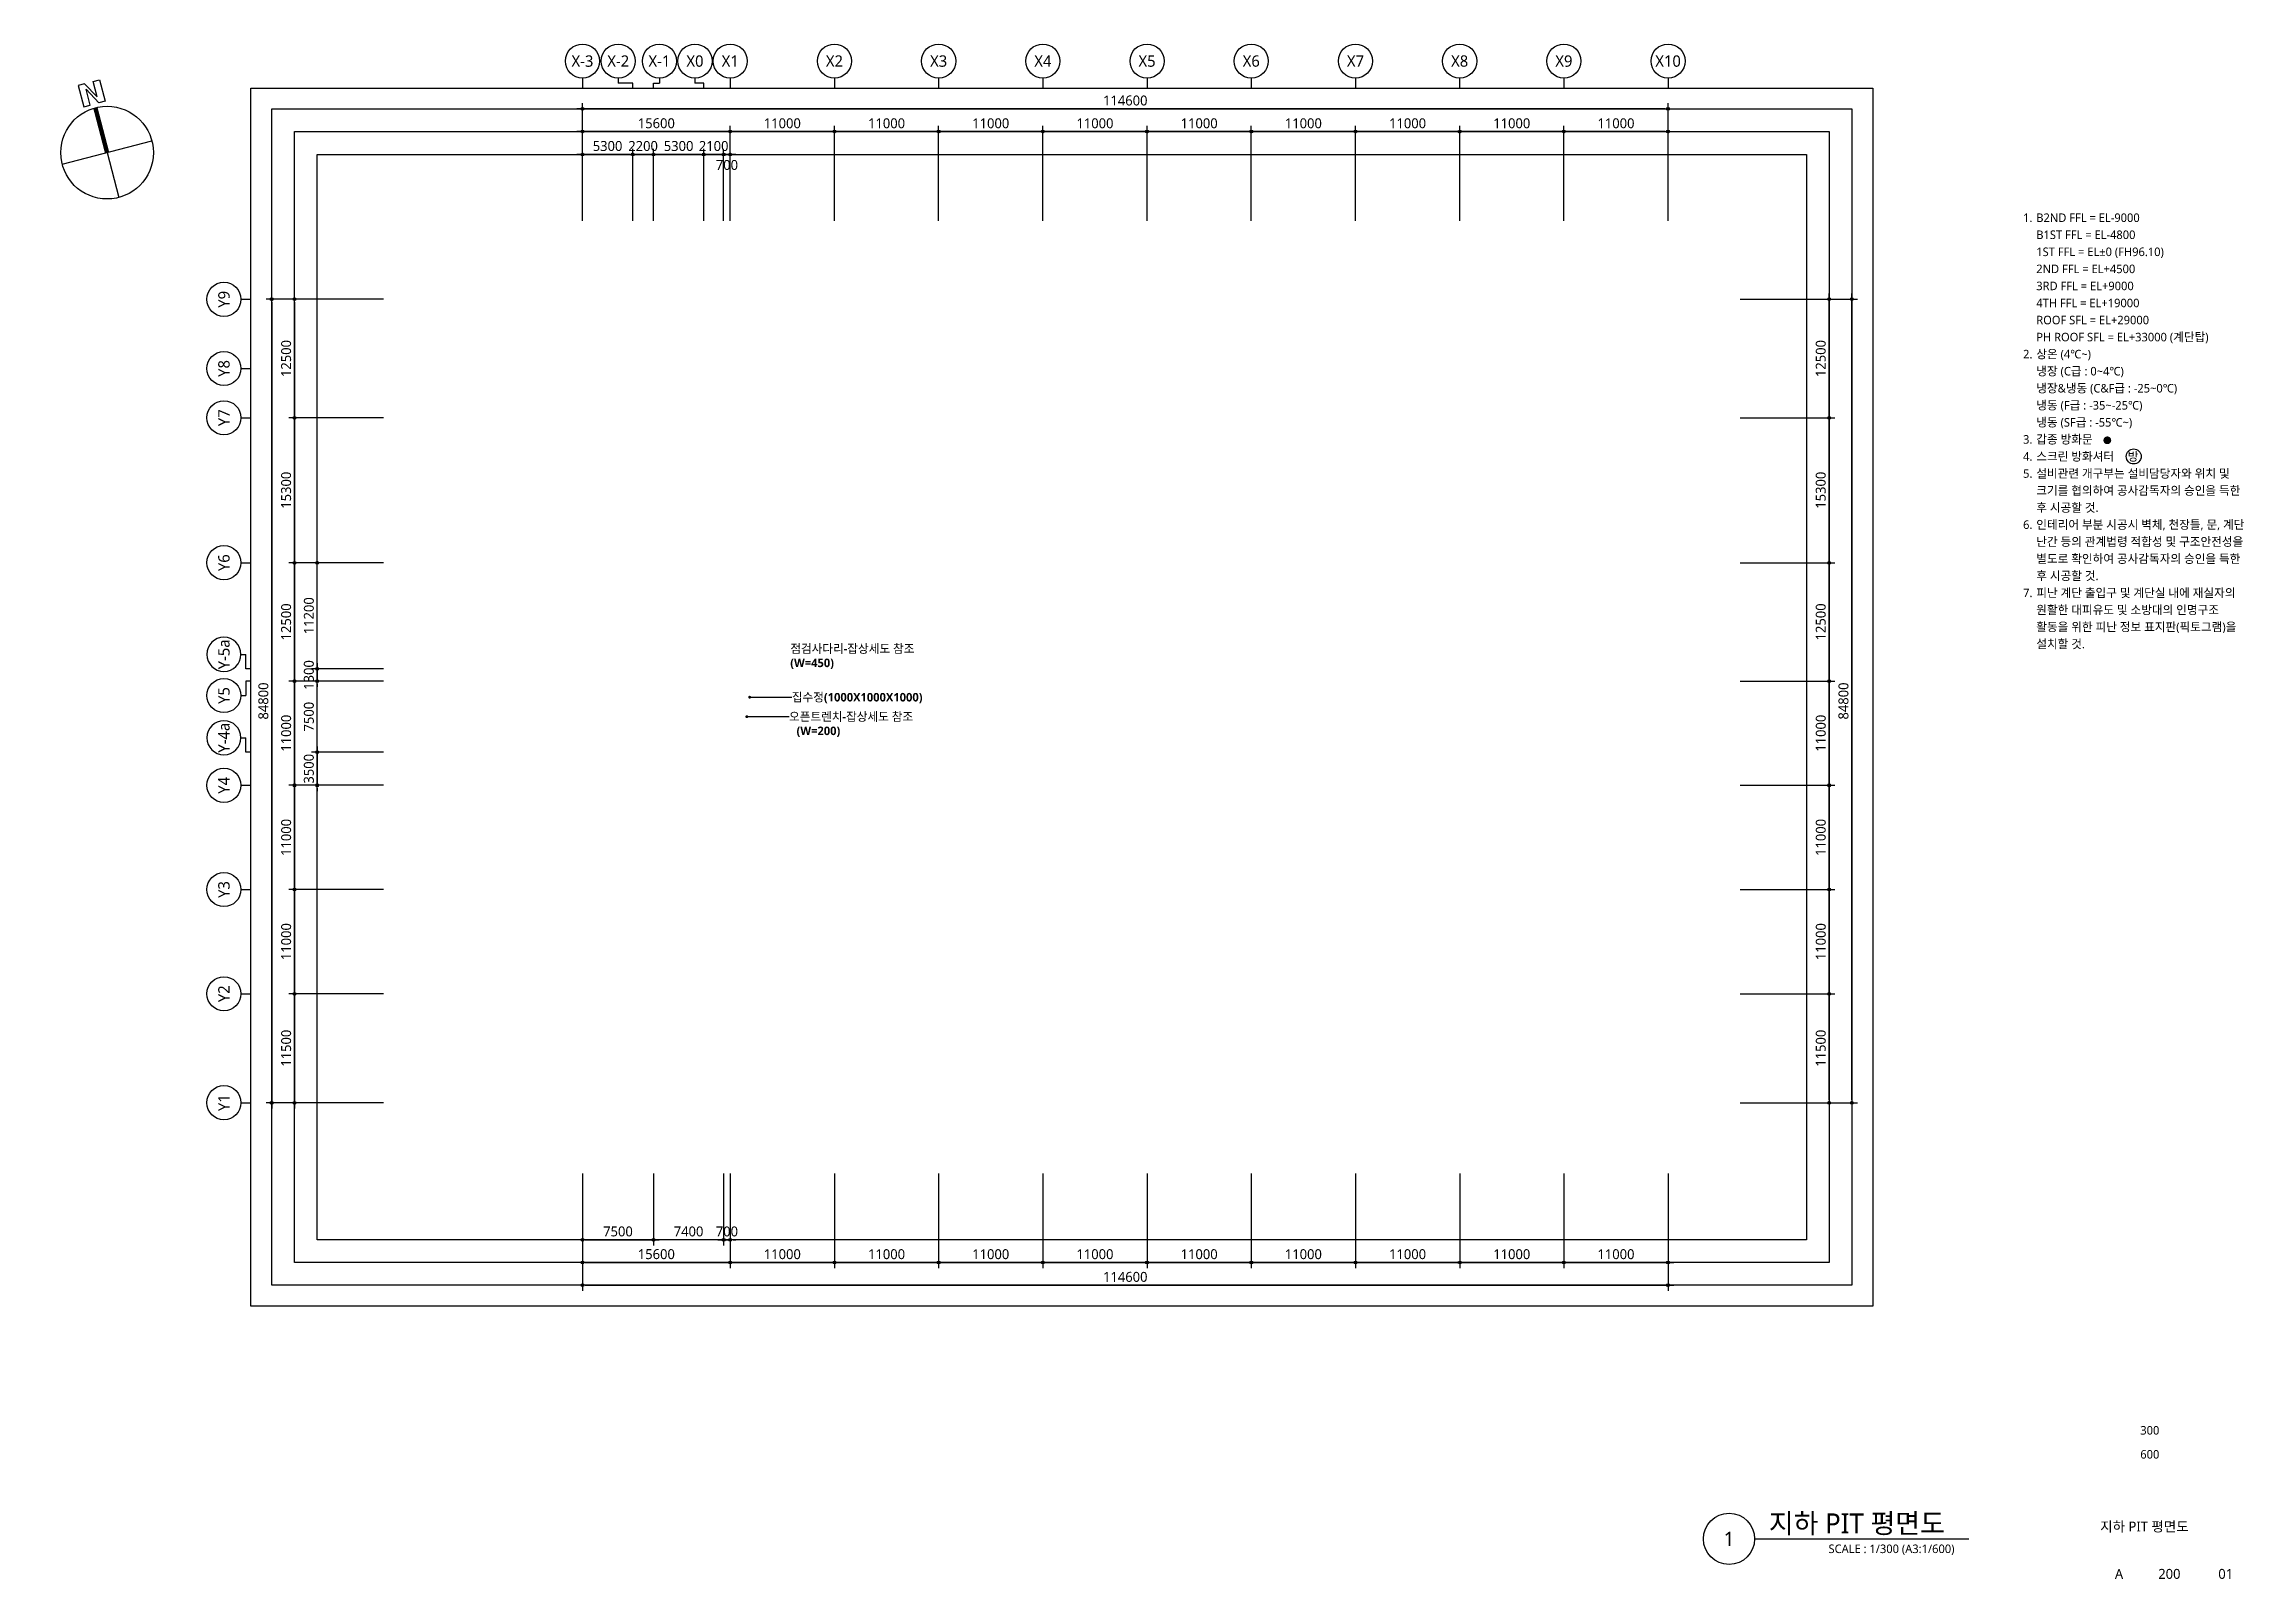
# Model space of a CAD drawing. Header units: millimetres. Extents: x -867282 to 190005487, y -1022614 to 455456909.
# Drawn here: x 10941 to 243178, y 7641 to 169666 of the extents above; entities that cross this region are included whole.
import ezdxf
from ezdxf.enums import TextEntityAlignment as Align

# ---------------------------------------------------------------- set-up
doc = ezdxf.new("R2010")
doc.units = ezdxf.units.MM
doc.header["$LTSCALE"] = 400
doc.header["$MEASUREMENT"] = 0
doc.header["$PDSIZE"] = -10
doc.layers.get('0').update_dxf_attribs({"linetype": 'CONTINUOUS'})
doc.layers.get('Defpoints').update_dxf_attribs({"color": 153, "linetype": 'CONTINUOUS'})
for name, color, linetype in [('A-ANNO-GRA1', 7, 'CONTINUOUS'), ('A-ANNO-LEAD', 4, 'CONTINUOUS'), ('A-ANNO-NOTE', 7, 'CONTINUOUS'), ('A-ANNO-SYMB', 7, 'CONTINUOUS'), ('A-ANNO-TEXT1', 7, 'CONTINUOUS'), ('A-ANNO-TITL', 7, 'CONTINUOUS'), ('A-FLOR-MARK-ARCH', 1, 'CONTINUOUS'), ('A-ST-AXIS-BUB', 7, 'CONTINUOUS'), ('A-ST-AXIS-DIM', 7, 'CONTINUOUS'), ('AA-XXXX-TXT1', 2, 'CONTINUOUS'), ('X-SEC-종$0$A-ST-AXIS-BUB', 7, 'CONTINUOUS')]:
    doc.layers.add(name, color=color, linetype=linetype)
doc.layers.add('Defpoint', color=161, linetype='CONTINUOUS', plot=False)
doc.styles.add('2020음성 1차', font='')
doc.styles.add('SH_대대리576', font='malgun.ttf')
doc.styles.add('SH_진천_나눔', font='')
doc.styles.get('2020음성 1차').set_extended_font_data('NanumGothic', bold=True)
doc.styles.get('SH_진천_나눔').set_extended_font_data('NanumGothic', bold=True)
doc.dimstyles.new('SHP 600', dxfattribs={"dimscale": 300, "dimtxt": 3.5, "dimasz": 1, "dimexe": 2, "dimexo": 2, "dimgap": 1, "dimtad": 1, "dimdec": 0, "dimzin": 0, "dimdsep": 46, "dimtxsty": 'SH_대대리576', "dimblk": 'DIMDOT', "dimcen": 0.09, "dimclrt": 3, "dimadec": 0, "dimazin": 1, "dimtfac": 1, "dimtdec": 0, "dimtix": 1, "dimtmove": 2, "dimatfit": 0, "dimldrblk": 'DIMDOT', "dimfxl": 1, "dimtolj": 1, "dimtzin": 0, "dimarcsym": 0})

msp = doc.modelspace()

# ---------------------------------------------------------------- texts
at = {"layer": 'A-ANNO-TEXT1', "style": 'SH_대대리576'}
for s, p in [('X-3', (67781.8, 167866.3)), ('X-2', (71558.9, 167866.3)), ('X-1', (75904.7, 167866.3)), ('X0', (79658.9, 167866.3)), ('X1', (83381.8, 167866.3)), ('X2', (94381.8, 167866.3)), ('X3', (105381.8, 167866.3)), ('X4', (116381.8, 167866.3)), ('X5', (127381.8, 167866.3)), ('X6', (138381.8, 167866.3)), ('X7', (149381.8, 167866.3)), ('X8', (160381.8, 167866.3)), ('X9', (171381.8, 167866.3)), ('X10', (182381.8, 167866.3))]:
    msp.add_text(s, height=1200, dxfattribs=at).set_placement(p, align=Align.MIDDLE_CENTER)
for s, p in [('Y9', (29931.8, 142716.3)), ('Y8', (29931.8, 135416.3)), ('Y7', (29931.8, 130216.3)), ('Y6', (29931.8, 114916.3)), ('Y-5a', (29931.8, 105239.2)), ('Y5', (29931.8, 100893.4)), ('Y-4a', (29931.8, 96439.2)), ('Y4', (29931.8, 91416.3)), ('Y3', (29931.8, 80416.3)), ('Y2', (29931.8, 69416.3)), ('Y1', (29931.8, 57916.3))]:
    msp.add_text(s, height=1200, rotation=90, dxfattribs=at).set_placement(p, align=Align.MIDDLE_CENTER)
at = {"layer": 'A-ANNO-TEXT1'}
for s, style, p in [('(W=450)', '2020음성 1차', (89719.6, 104342.9)), ('점검사다리-잡상세도 참조', 'SH_진천_나눔', (89719.6, 105838.2)), ('집수정(1000X1000X1000)', 'SH_진천_나눔', (89884.8, 100716.3)), ('오픈트렌치-잡상세도 참조', 'SH_진천_나눔', (89584.8, 98666.3))]:
    msp.add_text(s, height=900, dxfattribs=dict(at, style=style)).set_placement(p, align=Align.MIDDLE_LEFT)
at = {"layer": 'A-ANNO-TEXT1', "style": '2020음성 1차'}
msp.add_text('(W=200)', height=900, dxfattribs=at).set_placement((94995, 97166.3), align=Align.MIDDLE_RIGHT)
at = {"layer": 'A-ANNO-TITL', "style": 'SH_대대리576'}
for s, height, p in [('300', 900, (233235.5, 23333.4)), ('600', 900, (233235.5, 20800.2)), ('지하 PIT 평면도', 1050, (232670.3, 13191.8)), ('A', 1050, (229987.6, 8181.3)), ('200', 1050, (235300.8, 8181.3)), ('01', 1050, (241247.3, 8181.3))]:
    msp.add_text(s, height=height, dxfattribs=at).set_placement(p, align=Align.MIDDLE)

# ---------------------------------------------------------------- blocks, each defined once
blk = doc.blocks.new('G$CBA52A250')
at = {"layer": 'A-ST-AXIS-BUB'}
for p, q in [((1177, 0), (1177, 525)), ((1177, 525), (1800, 525)), ((1800, 1050), (1800, 525))]:
    blk.add_line(p, q, dxfattribs=at)
blk.add_circle((1800, 2850), 1800, dxfattribs=at)
blk = doc.blocks.new('DIMDOT')
at = {"color": 0}
blk.add_line((-2, 0), (2, 0), dxfattribs=at)
for radius in [0.5, 0.25]:
    blk.add_circle((0, 0), radius, dxfattribs=at)
blk = doc.blocks.new('*D349')
at = {"layer": 'A-ST-AXIS-DIM', "color": 0, "lineweight": -2, "transparency": 16777216}
for p, q in [((46782, 142716), (34382, 142716)), ((34982, 142416), (34982, 58216)), ((46782, 57916), (34382, 57916))]:
    blk.add_line(p, q, dxfattribs=at)
at = {"layer": 'Defpoints', "color": 0, "transparency": 16777216}
for p in [(47382, 142716), (34982, 57916), (47382, 57916)]:
    blk.add_point(p, dxfattribs=at)
at = {"layer": 'A-ST-AXIS-DIM', "color": 0, "linetype": 'ByBlock', "lineweight": -2, "transparency": 16777216, "xscale": 300, "yscale": 300, "zscale": 300}
for p, rotation in [((34982, 142716), 90), ((34982, 57916), 270)]:
    blk.add_blockref('DIMDOT', p, dxfattribs=dict(at, rotation=rotation))
at = {"layer": 'A-ST-AXIS-DIM', "color": 3, "transparency": 16777216, "insert": (34102, 100316), "char_height": 1050, "attachment_point": 5, "rotation": 90, "style": 'SH_대대리576'}
blk.add_mtext('\\A1;84800', dxfattribs=at)
blk = doc.blocks.new('*D350')
at = {"layer": 'A-ST-AXIS-DIM', "color": 0, "lineweight": -2, "transparency": 16777216}
for p, q in [((46782, 69416), (36782, 69416)), ((37382, 69116), (37382, 58216)), ((46782, 57916), (36782, 57916))]:
    blk.add_line(p, q, dxfattribs=at)
at = {"layer": 'Defpoints', "color": 0, "transparency": 16777216}
for p in [(47382, 69416), (37382, 57916), (47382, 57916)]:
    blk.add_point(p, dxfattribs=at)
at = {"layer": 'A-ST-AXIS-DIM', "color": 0, "linetype": 'ByBlock', "lineweight": -2, "transparency": 16777216, "xscale": 300, "yscale": 300, "zscale": 300}
for p, rotation in [((37382, 69416), 90), ((37382, 57916), 270)]:
    blk.add_blockref('DIMDOT', p, dxfattribs=dict(at, rotation=rotation))
at = {"layer": 'A-ST-AXIS-DIM', "color": 3, "transparency": 16777216, "insert": (36505, 63666), "char_height": 1050, "attachment_point": 5, "rotation": 90, "style": 'SH_대대리576'}
blk.add_mtext('\\A1;11500', dxfattribs=at)
blk = doc.blocks.new('*D351')
at = {"layer": 'A-ST-AXIS-DIM', "color": 0, "lineweight": -2, "transparency": 16777216}
for p, q in [((46782, 80416), (36782, 80416)), ((37382, 80116), (37382, 69716)), ((46782, 69416), (36782, 69416))]:
    blk.add_line(p, q, dxfattribs=at)
at = {"layer": 'Defpoints', "color": 0, "transparency": 16777216}
for p in [(47382, 80416), (37382, 69416), (47382, 69416)]:
    blk.add_point(p, dxfattribs=at)
at = {"layer": 'A-ST-AXIS-DIM', "color": 0, "linetype": 'ByBlock', "lineweight": -2, "transparency": 16777216, "xscale": 300, "yscale": 300, "zscale": 300}
for p, rotation in [((37382, 80416), 90), ((37382, 69416), 270)]:
    blk.add_blockref('DIMDOT', p, dxfattribs=dict(at, rotation=rotation))
at = {"layer": 'A-ST-AXIS-DIM', "color": 3, "transparency": 16777216, "insert": (36506, 74916), "char_height": 1050, "attachment_point": 5, "rotation": 90, "style": 'SH_대대리576'}
blk.add_mtext('\\A1;11000', dxfattribs=at)
blk = doc.blocks.new('*D352')
at = {"layer": 'A-ST-AXIS-DIM', "color": 0, "lineweight": -2, "transparency": 16777216}
for p, q in [((46782, 91416), (36782, 91416)), ((37382, 91116), (37382, 80716)), ((46782, 80416), (36782, 80416))]:
    blk.add_line(p, q, dxfattribs=at)
at = {"layer": 'Defpoints', "color": 0, "transparency": 16777216}
for p in [(47382, 91416), (37382, 80416), (47382, 80416)]:
    blk.add_point(p, dxfattribs=at)
at = {"layer": 'A-ST-AXIS-DIM', "color": 0, "linetype": 'ByBlock', "lineweight": -2, "transparency": 16777216, "xscale": 300, "yscale": 300, "zscale": 300}
for p, rotation in [((37382, 91416), 90), ((37382, 80416), 270)]:
    blk.add_blockref('DIMDOT', p, dxfattribs=dict(at, rotation=rotation))
at = {"layer": 'A-ST-AXIS-DIM', "color": 3, "transparency": 16777216, "insert": (36506, 85916), "char_height": 1050, "attachment_point": 5, "rotation": 90, "style": 'SH_대대리576'}
blk.add_mtext('\\A1;11000', dxfattribs=at)
blk = doc.blocks.new('*D353')
at = {"layer": 'A-ST-AXIS-DIM', "color": 0, "lineweight": -2, "transparency": 16777216}
for p, q in [((46782, 102416), (36782, 102416)), ((37382, 102116), (37382, 91716)), ((46782, 91416), (36782, 91416))]:
    blk.add_line(p, q, dxfattribs=at)
at = {"layer": 'Defpoints', "color": 0, "transparency": 16777216}
for p in [(47382, 102416), (37382, 91416), (47382, 91416)]:
    blk.add_point(p, dxfattribs=at)
at = {"layer": 'A-ST-AXIS-DIM', "color": 0, "linetype": 'ByBlock', "lineweight": -2, "transparency": 16777216, "xscale": 300, "yscale": 300, "zscale": 300}
for p, rotation in [((37382, 102416), 90), ((37382, 91416), 270)]:
    blk.add_blockref('DIMDOT', p, dxfattribs=dict(at, rotation=rotation))
at = {"layer": 'A-ST-AXIS-DIM', "color": 3, "transparency": 16777216, "insert": (36506, 96916), "char_height": 1050, "attachment_point": 5, "rotation": 90, "style": 'SH_대대리576'}
blk.add_mtext('\\A1;11000', dxfattribs=at)
blk = doc.blocks.new('*D354')
at = {"layer": 'A-ST-AXIS-DIM', "color": 0, "lineweight": -2, "transparency": 16777216}
for p, q in [((46782, 114916), (36782, 114916)), ((37382, 114616), (37382, 102716)), ((46782, 102416), (36782, 102416))]:
    blk.add_line(p, q, dxfattribs=at)
at = {"layer": 'Defpoints', "color": 0, "transparency": 16777216}
for p in [(47382, 114916), (37382, 102416), (47382, 102416)]:
    blk.add_point(p, dxfattribs=at)
at = {"layer": 'A-ST-AXIS-DIM', "color": 0, "linetype": 'ByBlock', "lineweight": -2, "transparency": 16777216, "xscale": 300, "yscale": 300, "zscale": 300}
for p, rotation in [((37382, 114916), 90), ((37382, 102416), 270)]:
    blk.add_blockref('DIMDOT', p, dxfattribs=dict(at, rotation=rotation))
at = {"layer": 'A-ST-AXIS-DIM', "color": 3, "transparency": 16777216, "insert": (36503, 108666), "char_height": 1050, "attachment_point": 5, "rotation": 90, "style": 'SH_대대리576'}
blk.add_mtext('\\A1;12500', dxfattribs=at)
blk = doc.blocks.new('*D355')
at = {"layer": 'A-ST-AXIS-DIM', "color": 0, "lineweight": -2, "transparency": 16777216}
for p, q in [((46782, 130216), (36782, 130216)), ((37382, 129916), (37382, 115216)), ((46782, 114916), (36782, 114916))]:
    blk.add_line(p, q, dxfattribs=at)
at = {"layer": 'Defpoints', "color": 0, "transparency": 16777216}
for p in [(47382, 130216), (37382, 114916), (47382, 114916)]:
    blk.add_point(p, dxfattribs=at)
at = {"layer": 'A-ST-AXIS-DIM', "color": 0, "linetype": 'ByBlock', "lineweight": -2, "transparency": 16777216, "xscale": 300, "yscale": 300, "zscale": 300}
for p, rotation in [((37382, 130216), 90), ((37382, 114916), 270)]:
    blk.add_blockref('DIMDOT', p, dxfattribs=dict(at, rotation=rotation))
at = {"layer": 'A-ST-AXIS-DIM', "color": 3, "transparency": 16777216, "insert": (36502, 122566), "char_height": 1050, "attachment_point": 5, "rotation": 90, "style": 'SH_대대리576'}
blk.add_mtext('\\A1;15300', dxfattribs=at)
blk = doc.blocks.new('*D356')
at = {"layer": 'A-ST-AXIS-DIM', "color": 0, "lineweight": -2, "transparency": 16777216}
for p, q in [((46782, 142716), (36782, 142716)), ((37382, 142416), (37382, 130516)), ((46782, 130216), (36782, 130216))]:
    blk.add_line(p, q, dxfattribs=at)
at = {"layer": 'Defpoints', "color": 0, "transparency": 16777216}
for p in [(47382, 142716), (37382, 130216), (47382, 130216)]:
    blk.add_point(p, dxfattribs=at)
at = {"layer": 'A-ST-AXIS-DIM', "color": 0, "linetype": 'ByBlock', "lineweight": -2, "transparency": 16777216, "xscale": 300, "yscale": 300, "zscale": 300}
for p, rotation in [((37382, 142716), 90), ((37382, 130216), 270)]:
    blk.add_blockref('DIMDOT', p, dxfattribs=dict(at, rotation=rotation))
at = {"layer": 'A-ST-AXIS-DIM', "color": 3, "transparency": 16777216, "insert": (36503, 136466), "char_height": 1050, "attachment_point": 5, "rotation": 90, "style": 'SH_대대리576'}
blk.add_mtext('\\A1;12500', dxfattribs=at)
blk = doc.blocks.new('*D357')
at = {"layer": 'A-ST-AXIS-DIM', "color": 0, "lineweight": -2, "transparency": 16777216}
for p, q in [((67782, 151016), (67782, 163416)), ((182082, 162816), (68082, 162816)), ((182382, 151016), (182382, 163416))]:
    blk.add_line(p, q, dxfattribs=at)
at = {"layer": 'Defpoints', "color": 0, "transparency": 16777216}
for p in [(67782, 162816), (67782, 150416), (182382, 150416)]:
    blk.add_point(p, dxfattribs=at)
at = {"layer": 'A-ST-AXIS-DIM', "color": 0, "linetype": 'ByBlock', "lineweight": -2, "transparency": 16777216, "xscale": 300, "yscale": 300, "zscale": 300, "rotation": 180}
blk.add_blockref('DIMDOT', (67782, 162816), dxfattribs=at)
at = {"layer": 'A-ST-AXIS-DIM', "color": 0, "linetype": 'ByBlock', "lineweight": -2, "transparency": 16777216, "xscale": 300, "yscale": 300, "zscale": 300}
blk.add_blockref('DIMDOT', (182382, 162816), dxfattribs=at)
at = {"layer": 'A-ST-AXIS-DIM', "color": 3, "transparency": 16777216, "insert": (125082, 163696), "char_height": 1050, "attachment_point": 5, "style": 'SH_대대리576'}
blk.add_mtext('\\A1;114600', dxfattribs=at)
blk = doc.blocks.new('*D358')
at = {"layer": 'A-ST-AXIS-DIM', "color": 0, "lineweight": -2, "transparency": 16777216}
for p, q in [((83382, 151016), (83382, 161016)), ((94082, 160416), (83682, 160416)), ((94382, 151016), (94382, 161016))]:
    blk.add_line(p, q, dxfattribs=at)
at = {"layer": 'Defpoints', "color": 0, "transparency": 16777216}
for p in [(83382, 160416), (83382, 150416), (94382, 150416)]:
    blk.add_point(p, dxfattribs=at)
at = {"layer": 'A-ST-AXIS-DIM', "color": 0, "linetype": 'ByBlock', "lineweight": -2, "transparency": 16777216, "xscale": 300, "yscale": 300, "zscale": 300, "rotation": 180}
blk.add_blockref('DIMDOT', (83382, 160416), dxfattribs=at)
at = {"layer": 'A-ST-AXIS-DIM', "color": 0, "linetype": 'ByBlock', "lineweight": -2, "transparency": 16777216, "xscale": 300, "yscale": 300, "zscale": 300}
blk.add_blockref('DIMDOT', (94382, 160416), dxfattribs=at)
at = {"layer": 'A-ST-AXIS-DIM', "color": 3, "transparency": 16777216, "insert": (88882, 161292), "char_height": 1050, "attachment_point": 5, "style": 'SH_대대리576'}
blk.add_mtext('\\A1;11000', dxfattribs=at)
blk = doc.blocks.new('*D359')
at = {"layer": 'A-ST-AXIS-DIM', "color": 0, "lineweight": -2, "transparency": 16777216}
for p, q in [((94382, 151016), (94382, 161016)), ((105082, 160416), (94682, 160416)), ((105382, 151016), (105382, 161016))]:
    blk.add_line(p, q, dxfattribs=at)
at = {"layer": 'Defpoints', "color": 0, "transparency": 16777216}
for p in [(94382, 160416), (94382, 150416), (105382, 150416)]:
    blk.add_point(p, dxfattribs=at)
at = {"layer": 'A-ST-AXIS-DIM', "color": 0, "linetype": 'ByBlock', "lineweight": -2, "transparency": 16777216, "xscale": 300, "yscale": 300, "zscale": 300, "rotation": 180}
blk.add_blockref('DIMDOT', (94382, 160416), dxfattribs=at)
at = {"layer": 'A-ST-AXIS-DIM', "color": 0, "linetype": 'ByBlock', "lineweight": -2, "transparency": 16777216, "xscale": 300, "yscale": 300, "zscale": 300}
blk.add_blockref('DIMDOT', (105382, 160416), dxfattribs=at)
at = {"layer": 'A-ST-AXIS-DIM', "color": 3, "transparency": 16777216, "insert": (99882, 161292), "char_height": 1050, "attachment_point": 5, "style": 'SH_대대리576'}
blk.add_mtext('\\A1;11000', dxfattribs=at)
blk = doc.blocks.new('*D360')
at = {"layer": 'A-ST-AXIS-DIM', "color": 0, "lineweight": -2, "transparency": 16777216}
for p, q in [((105382, 151016), (105382, 161016)), ((116082, 160416), (105682, 160416)), ((116382, 151016), (116382, 161016))]:
    blk.add_line(p, q, dxfattribs=at)
at = {"layer": 'Defpoints', "color": 0, "transparency": 16777216}
for p in [(105382, 160416), (105382, 150416), (116382, 150416)]:
    blk.add_point(p, dxfattribs=at)
at = {"layer": 'A-ST-AXIS-DIM', "color": 0, "linetype": 'ByBlock', "lineweight": -2, "transparency": 16777216, "xscale": 300, "yscale": 300, "zscale": 300, "rotation": 180}
blk.add_blockref('DIMDOT', (105382, 160416), dxfattribs=at)
at = {"layer": 'A-ST-AXIS-DIM', "color": 0, "linetype": 'ByBlock', "lineweight": -2, "transparency": 16777216, "xscale": 300, "yscale": 300, "zscale": 300}
blk.add_blockref('DIMDOT', (116382, 160416), dxfattribs=at)
at = {"layer": 'A-ST-AXIS-DIM', "color": 3, "transparency": 16777216, "insert": (110882, 161292), "char_height": 1050, "attachment_point": 5, "style": 'SH_대대리576'}
blk.add_mtext('\\A1;11000', dxfattribs=at)
blk = doc.blocks.new('*D361')
at = {"layer": 'A-ST-AXIS-DIM', "color": 0, "lineweight": -2, "transparency": 16777216}
for p, q in [((116382, 151016), (116382, 161016)), ((127082, 160416), (116682, 160416)), ((127382, 151016), (127382, 161016))]:
    blk.add_line(p, q, dxfattribs=at)
at = {"layer": 'Defpoints', "color": 0, "transparency": 16777216}
for p in [(116382, 160416), (116382, 150416), (127382, 150416)]:
    blk.add_point(p, dxfattribs=at)
at = {"layer": 'A-ST-AXIS-DIM', "color": 0, "linetype": 'ByBlock', "lineweight": -2, "transparency": 16777216, "xscale": 300, "yscale": 300, "zscale": 300, "rotation": 180}
blk.add_blockref('DIMDOT', (116382, 160416), dxfattribs=at)
at = {"layer": 'A-ST-AXIS-DIM', "color": 0, "linetype": 'ByBlock', "lineweight": -2, "transparency": 16777216, "xscale": 300, "yscale": 300, "zscale": 300}
blk.add_blockref('DIMDOT', (127382, 160416), dxfattribs=at)
at = {"layer": 'A-ST-AXIS-DIM', "color": 3, "transparency": 16777216, "insert": (121882, 161292), "char_height": 1050, "attachment_point": 5, "style": 'SH_대대리576'}
blk.add_mtext('\\A1;11000', dxfattribs=at)
blk = doc.blocks.new('*D362')
at = {"layer": 'A-ST-AXIS-DIM', "color": 0, "lineweight": -2, "transparency": 16777216}
for p, q in [((127382, 151016), (127382, 161016)), ((138082, 160416), (127682, 160416)), ((138382, 151016), (138382, 161016))]:
    blk.add_line(p, q, dxfattribs=at)
at = {"layer": 'Defpoints', "color": 0, "transparency": 16777216}
for p in [(127382, 160416), (127382, 150416), (138382, 150416)]:
    blk.add_point(p, dxfattribs=at)
at = {"layer": 'A-ST-AXIS-DIM', "color": 0, "linetype": 'ByBlock', "lineweight": -2, "transparency": 16777216, "xscale": 300, "yscale": 300, "zscale": 300, "rotation": 180}
blk.add_blockref('DIMDOT', (127382, 160416), dxfattribs=at)
at = {"layer": 'A-ST-AXIS-DIM', "color": 0, "linetype": 'ByBlock', "lineweight": -2, "transparency": 16777216, "xscale": 300, "yscale": 300, "zscale": 300}
blk.add_blockref('DIMDOT', (138382, 160416), dxfattribs=at)
at = {"layer": 'A-ST-AXIS-DIM', "color": 3, "transparency": 16777216, "insert": (132882, 161292), "char_height": 1050, "attachment_point": 5, "style": 'SH_대대리576'}
blk.add_mtext('\\A1;11000', dxfattribs=at)
blk = doc.blocks.new('*D363')
at = {"layer": 'A-ST-AXIS-DIM', "color": 0, "lineweight": -2, "transparency": 16777216}
for p, q in [((138382, 151016), (138382, 161016)), ((149082, 160416), (138682, 160416)), ((149382, 151016), (149382, 161016))]:
    blk.add_line(p, q, dxfattribs=at)
at = {"layer": 'Defpoints', "color": 0, "transparency": 16777216}
for p in [(138382, 160416), (138382, 150416), (149382, 150416)]:
    blk.add_point(p, dxfattribs=at)
at = {"layer": 'A-ST-AXIS-DIM', "color": 0, "linetype": 'ByBlock', "lineweight": -2, "transparency": 16777216, "xscale": 300, "yscale": 300, "zscale": 300, "rotation": 180}
blk.add_blockref('DIMDOT', (138382, 160416), dxfattribs=at)
at = {"layer": 'A-ST-AXIS-DIM', "color": 0, "linetype": 'ByBlock', "lineweight": -2, "transparency": 16777216, "xscale": 300, "yscale": 300, "zscale": 300}
blk.add_blockref('DIMDOT', (149382, 160416), dxfattribs=at)
at = {"layer": 'A-ST-AXIS-DIM', "color": 3, "transparency": 16777216, "insert": (143882, 161292), "char_height": 1050, "attachment_point": 5, "style": 'SH_대대리576'}
blk.add_mtext('\\A1;11000', dxfattribs=at)
blk = doc.blocks.new('*D364')
at = {"layer": 'A-ST-AXIS-DIM', "color": 0, "lineweight": -2, "transparency": 16777216}
for p, q in [((149382, 151016), (149382, 161016)), ((160082, 160416), (149682, 160416)), ((160382, 151016), (160382, 161016))]:
    blk.add_line(p, q, dxfattribs=at)
at = {"layer": 'Defpoints', "color": 0, "transparency": 16777216}
for p in [(149382, 160416), (149382, 150416), (160382, 150416)]:
    blk.add_point(p, dxfattribs=at)
at = {"layer": 'A-ST-AXIS-DIM', "color": 0, "linetype": 'ByBlock', "lineweight": -2, "transparency": 16777216, "xscale": 300, "yscale": 300, "zscale": 300, "rotation": 180}
blk.add_blockref('DIMDOT', (149382, 160416), dxfattribs=at)
at = {"layer": 'A-ST-AXIS-DIM', "color": 0, "linetype": 'ByBlock', "lineweight": -2, "transparency": 16777216, "xscale": 300, "yscale": 300, "zscale": 300}
blk.add_blockref('DIMDOT', (160382, 160416), dxfattribs=at)
at = {"layer": 'A-ST-AXIS-DIM', "color": 3, "transparency": 16777216, "insert": (154882, 161292), "char_height": 1050, "attachment_point": 5, "style": 'SH_대대리576'}
blk.add_mtext('\\A1;11000', dxfattribs=at)
blk = doc.blocks.new('*D365')
at = {"layer": 'A-ST-AXIS-DIM', "color": 0, "lineweight": -2, "transparency": 16777216}
for p, q in [((160382, 151016), (160382, 161016)), ((171082, 160416), (160682, 160416)), ((171382, 151016), (171382, 161016))]:
    blk.add_line(p, q, dxfattribs=at)
at = {"layer": 'Defpoints', "color": 0, "transparency": 16777216}
for p in [(160382, 160416), (160382, 150416), (171382, 150416)]:
    blk.add_point(p, dxfattribs=at)
at = {"layer": 'A-ST-AXIS-DIM', "color": 0, "linetype": 'ByBlock', "lineweight": -2, "transparency": 16777216, "xscale": 300, "yscale": 300, "zscale": 300, "rotation": 180}
blk.add_blockref('DIMDOT', (160382, 160416), dxfattribs=at)
at = {"layer": 'A-ST-AXIS-DIM', "color": 0, "linetype": 'ByBlock', "lineweight": -2, "transparency": 16777216, "xscale": 300, "yscale": 300, "zscale": 300}
blk.add_blockref('DIMDOT', (171382, 160416), dxfattribs=at)
at = {"layer": 'A-ST-AXIS-DIM', "color": 3, "transparency": 16777216, "insert": (165882, 161292), "char_height": 1050, "attachment_point": 5, "style": 'SH_대대리576'}
blk.add_mtext('\\A1;11000', dxfattribs=at)
blk = doc.blocks.new('*D366')
at = {"layer": 'A-ST-AXIS-DIM', "color": 0, "lineweight": -2, "transparency": 16777216}
for p, q in [((171382, 151016), (171382, 161016)), ((182082, 160416), (171682, 160416)), ((182382, 151016), (182382, 161016))]:
    blk.add_line(p, q, dxfattribs=at)
at = {"layer": 'Defpoints', "color": 0, "transparency": 16777216}
for p in [(171382, 160416), (171382, 150416), (182382, 150416)]:
    blk.add_point(p, dxfattribs=at)
at = {"layer": 'A-ST-AXIS-DIM', "color": 0, "linetype": 'ByBlock', "lineweight": -2, "transparency": 16777216, "xscale": 300, "yscale": 300, "zscale": 300, "rotation": 180}
blk.add_blockref('DIMDOT', (171382, 160416), dxfattribs=at)
at = {"layer": 'A-ST-AXIS-DIM', "color": 0, "linetype": 'ByBlock', "lineweight": -2, "transparency": 16777216, "xscale": 300, "yscale": 300, "zscale": 300}
blk.add_blockref('DIMDOT', (182382, 160416), dxfattribs=at)
at = {"layer": 'A-ST-AXIS-DIM', "color": 3, "transparency": 16777216, "insert": (176882, 161292), "char_height": 1050, "attachment_point": 5, "style": 'SH_대대리576'}
blk.add_mtext('\\A1;11000', dxfattribs=at)
blk = doc.blocks.new('*D367')
at = {"layer": 'A-ST-AXIS-DIM', "color": 0, "lineweight": -2, "transparency": 16777216}
for p, q in [((67782, 151016), (67782, 161016)), ((83082, 160416), (68082, 160416)), ((83382, 151016), (83382, 161016))]:
    blk.add_line(p, q, dxfattribs=at)
at = {"layer": 'Defpoints', "color": 0, "transparency": 16777216}
for p in [(67782, 160416), (67782, 150416), (83382, 150416)]:
    blk.add_point(p, dxfattribs=at)
at = {"layer": 'A-ST-AXIS-DIM', "color": 0, "linetype": 'ByBlock', "lineweight": -2, "transparency": 16777216, "xscale": 300, "yscale": 300, "zscale": 300, "rotation": 180}
blk.add_blockref('DIMDOT', (67782, 160416), dxfattribs=at)
at = {"layer": 'A-ST-AXIS-DIM', "color": 0, "linetype": 'ByBlock', "lineweight": -2, "transparency": 16777216, "xscale": 300, "yscale": 300, "zscale": 300}
blk.add_blockref('DIMDOT', (83382, 160416), dxfattribs=at)
at = {"layer": 'A-ST-AXIS-DIM', "color": 3, "transparency": 16777216, "insert": (75582, 161296), "char_height": 1050, "attachment_point": 5, "style": 'SH_대대리576'}
blk.add_mtext('\\A1;15600', dxfattribs=at)
blk = doc.blocks.new('A-ST-AXIS-BUB-1')
at = {"layer": 'A-ST-AXIS-BUB'}
blk.add_line((0, 350), (0, 0), dxfattribs=at)
blk.add_circle((0, 950), 600, dxfattribs=at)
blk = doc.blocks.new('*D368')
at = {"layer": 'A-ST-AXIS-DIM', "color": 0, "lineweight": -2, "transparency": 16777216}
for p, q in [((189982, 142716), (199982, 142716)), ((199382, 130516), (199382, 142416)), ((189982, 130216), (199982, 130216))]:
    blk.add_line(p, q, dxfattribs=at)
at = {"layer": 'Defpoints', "color": 0, "transparency": 16777216}
for p in [(189382, 142716), (199382, 142716), (189382, 130216)]:
    blk.add_point(p, dxfattribs=at)
at = {"layer": 'A-ST-AXIS-DIM', "color": 0, "linetype": 'ByBlock', "lineweight": -2, "transparency": 16777216, "xscale": 300, "yscale": 300, "zscale": 300}
for p, rotation in [((199382, 142716), 90), ((199382, 130216), 270)]:
    blk.add_blockref('DIMDOT', p, dxfattribs=dict(at, rotation=rotation))
at = {"layer": 'A-ST-AXIS-DIM', "color": 3, "transparency": 16777216, "insert": (198503, 136466), "char_height": 1050, "attachment_point": 5, "rotation": 90, "style": 'SH_대대리576'}
blk.add_mtext('\\A1;12500', dxfattribs=at)
blk = doc.blocks.new('*D369')
at = {"layer": 'A-ST-AXIS-DIM', "color": 0, "lineweight": -2, "transparency": 16777216}
for p, q in [((189982, 130216), (199982, 130216)), ((199382, 115216), (199382, 129916)), ((189982, 114916), (199982, 114916))]:
    blk.add_line(p, q, dxfattribs=at)
at = {"layer": 'Defpoints', "color": 0, "transparency": 16777216}
for p in [(189382, 130216), (199382, 130216), (189382, 114916)]:
    blk.add_point(p, dxfattribs=at)
at = {"layer": 'A-ST-AXIS-DIM', "color": 0, "linetype": 'ByBlock', "lineweight": -2, "transparency": 16777216, "xscale": 300, "yscale": 300, "zscale": 300}
for p, rotation in [((199382, 130216), 90), ((199382, 114916), 270)]:
    blk.add_blockref('DIMDOT', p, dxfattribs=dict(at, rotation=rotation))
at = {"layer": 'A-ST-AXIS-DIM', "color": 3, "transparency": 16777216, "insert": (198502, 122566), "char_height": 1050, "attachment_point": 5, "rotation": 90, "style": 'SH_대대리576'}
blk.add_mtext('\\A1;15300', dxfattribs=at)
blk = doc.blocks.new('*D370')
at = {"layer": 'A-ST-AXIS-DIM', "color": 0, "lineweight": -2, "transparency": 16777216}
for p, q in [((189982, 114916), (199982, 114916)), ((199382, 102716), (199382, 114616)), ((189982, 102416), (199982, 102416))]:
    blk.add_line(p, q, dxfattribs=at)
at = {"layer": 'Defpoints', "color": 0, "transparency": 16777216}
for p in [(189382, 114916), (199382, 114916), (189382, 102416)]:
    blk.add_point(p, dxfattribs=at)
at = {"layer": 'A-ST-AXIS-DIM', "color": 0, "linetype": 'ByBlock', "lineweight": -2, "transparency": 16777216, "xscale": 300, "yscale": 300, "zscale": 300}
for p, rotation in [((199382, 114916), 90), ((199382, 102416), 270)]:
    blk.add_blockref('DIMDOT', p, dxfattribs=dict(at, rotation=rotation))
at = {"layer": 'A-ST-AXIS-DIM', "color": 3, "transparency": 16777216, "insert": (198503, 108666), "char_height": 1050, "attachment_point": 5, "rotation": 90, "style": 'SH_대대리576'}
blk.add_mtext('\\A1;12500', dxfattribs=at)
blk = doc.blocks.new('*D371')
at = {"layer": 'A-ST-AXIS-DIM', "color": 0, "lineweight": -2, "transparency": 16777216}
for p, q in [((189982, 102416), (199982, 102416)), ((199382, 91716), (199382, 102116)), ((189982, 91416), (199982, 91416))]:
    blk.add_line(p, q, dxfattribs=at)
at = {"layer": 'Defpoints', "color": 0, "transparency": 16777216}
for p in [(189382, 102416), (199382, 102416), (189382, 91416)]:
    blk.add_point(p, dxfattribs=at)
at = {"layer": 'A-ST-AXIS-DIM', "color": 0, "linetype": 'ByBlock', "lineweight": -2, "transparency": 16777216, "xscale": 300, "yscale": 300, "zscale": 300}
for p, rotation in [((199382, 102416), 90), ((199382, 91416), 270)]:
    blk.add_blockref('DIMDOT', p, dxfattribs=dict(at, rotation=rotation))
at = {"layer": 'A-ST-AXIS-DIM', "color": 3, "transparency": 16777216, "insert": (198506, 96916), "char_height": 1050, "attachment_point": 5, "rotation": 90, "style": 'SH_대대리576'}
blk.add_mtext('\\A1;11000', dxfattribs=at)
blk = doc.blocks.new('*D372')
at = {"layer": 'A-ST-AXIS-DIM', "color": 0, "lineweight": -2, "transparency": 16777216}
for p, q in [((189982, 91416), (199982, 91416)), ((199382, 80716), (199382, 91116)), ((189982, 80416), (199982, 80416))]:
    blk.add_line(p, q, dxfattribs=at)
at = {"layer": 'Defpoints', "color": 0, "transparency": 16777216}
for p in [(189382, 91416), (199382, 91416), (189382, 80416)]:
    blk.add_point(p, dxfattribs=at)
at = {"layer": 'A-ST-AXIS-DIM', "color": 0, "linetype": 'ByBlock', "lineweight": -2, "transparency": 16777216, "xscale": 300, "yscale": 300, "zscale": 300}
for p, rotation in [((199382, 91416), 90), ((199382, 80416), 270)]:
    blk.add_blockref('DIMDOT', p, dxfattribs=dict(at, rotation=rotation))
at = {"layer": 'A-ST-AXIS-DIM', "color": 3, "transparency": 16777216, "insert": (198506, 85916), "char_height": 1050, "attachment_point": 5, "rotation": 90, "style": 'SH_대대리576'}
blk.add_mtext('\\A1;11000', dxfattribs=at)
blk = doc.blocks.new('*D373')
at = {"layer": 'A-ST-AXIS-DIM', "color": 0, "lineweight": -2, "transparency": 16777216}
for p, q in [((189982, 80416), (199982, 80416)), ((199382, 69716), (199382, 80116)), ((189982, 69416), (199982, 69416))]:
    blk.add_line(p, q, dxfattribs=at)
at = {"layer": 'Defpoints', "color": 0, "transparency": 16777216}
for p in [(189382, 80416), (199382, 80416), (189382, 69416)]:
    blk.add_point(p, dxfattribs=at)
at = {"layer": 'A-ST-AXIS-DIM', "color": 0, "linetype": 'ByBlock', "lineweight": -2, "transparency": 16777216, "xscale": 300, "yscale": 300, "zscale": 300}
for p, rotation in [((199382, 80416), 90), ((199382, 69416), 270)]:
    blk.add_blockref('DIMDOT', p, dxfattribs=dict(at, rotation=rotation))
at = {"layer": 'A-ST-AXIS-DIM', "color": 3, "transparency": 16777216, "insert": (198506, 74916), "char_height": 1050, "attachment_point": 5, "rotation": 90, "style": 'SH_대대리576'}
blk.add_mtext('\\A1;11000', dxfattribs=at)
blk = doc.blocks.new('*D374')
at = {"layer": 'A-ST-AXIS-DIM', "color": 0, "lineweight": -2, "transparency": 16777216}
for p, q in [((189982, 69416), (199982, 69416)), ((199382, 58216), (199382, 69116)), ((189982, 57916), (199982, 57916))]:
    blk.add_line(p, q, dxfattribs=at)
at = {"layer": 'Defpoints', "color": 0, "transparency": 16777216}
for p in [(189382, 69416), (199382, 69416), (189382, 57916)]:
    blk.add_point(p, dxfattribs=at)
at = {"layer": 'A-ST-AXIS-DIM', "color": 0, "linetype": 'ByBlock', "lineweight": -2, "transparency": 16777216, "xscale": 300, "yscale": 300, "zscale": 300}
for p, rotation in [((199382, 69416), 90), ((199382, 57916), 270)]:
    blk.add_blockref('DIMDOT', p, dxfattribs=dict(at, rotation=rotation))
at = {"layer": 'A-ST-AXIS-DIM', "color": 3, "transparency": 16777216, "insert": (198505, 63666), "char_height": 1050, "attachment_point": 5, "rotation": 90, "style": 'SH_대대리576'}
blk.add_mtext('\\A1;11500', dxfattribs=at)
blk = doc.blocks.new('*D375')
at = {"layer": 'A-ST-AXIS-DIM', "color": 0, "lineweight": -2, "transparency": 16777216}
for p, q in [((189982, 142716), (202382, 142716)), ((201782, 58216), (201782, 142416)), ((189982, 57916), (202382, 57916))]:
    blk.add_line(p, q, dxfattribs=at)
at = {"layer": 'Defpoints', "color": 0, "transparency": 16777216}
for p in [(189382, 142716), (201782, 142716), (189382, 57916)]:
    blk.add_point(p, dxfattribs=at)
at = {"layer": 'A-ST-AXIS-DIM', "color": 0, "linetype": 'ByBlock', "lineweight": -2, "transparency": 16777216, "xscale": 300, "yscale": 300, "zscale": 300}
for p, rotation in [((201782, 142716), 90), ((201782, 57916), 270)]:
    blk.add_blockref('DIMDOT', p, dxfattribs=dict(at, rotation=rotation))
at = {"layer": 'A-ST-AXIS-DIM', "color": 3, "transparency": 16777216, "insert": (200902, 100316), "char_height": 1050, "attachment_point": 5, "rotation": 90, "style": 'SH_대대리576'}
blk.add_mtext('\\A1;84800', dxfattribs=at)
blk = doc.blocks.new('*D376')
at = {"layer": 'A-ST-AXIS-DIM', "color": 0, "lineweight": -2, "transparency": 16777216}
for p, q in [((67782, 50445), (67782, 40445)), ((83382, 50445), (83382, 40445)), ((68082, 41045), (83082, 41045))]:
    blk.add_line(p, q, dxfattribs=at)
at = {"layer": 'Defpoints', "color": 0, "transparency": 16777216}
for p in [(67782, 51045), (83382, 51045), (83382, 41045)]:
    blk.add_point(p, dxfattribs=at)
at = {"layer": 'A-ST-AXIS-DIM', "color": 0, "linetype": 'ByBlock', "lineweight": -2, "transparency": 16777216, "xscale": 300, "yscale": 300, "zscale": 300, "rotation": 180}
blk.add_blockref('DIMDOT', (67782, 41045), dxfattribs=at)
at = {"layer": 'A-ST-AXIS-DIM', "color": 0, "linetype": 'ByBlock', "lineweight": -2, "transparency": 16777216, "xscale": 300, "yscale": 300, "zscale": 300}
blk.add_blockref('DIMDOT', (83382, 41045), dxfattribs=at)
at = {"layer": 'A-ST-AXIS-DIM', "color": 3, "transparency": 16777216, "insert": (75582, 41924), "char_height": 1050, "attachment_point": 5, "style": 'SH_대대리576'}
blk.add_mtext('\\A1;15600', dxfattribs=at)
blk = doc.blocks.new('*D377')
at = {"layer": 'A-ST-AXIS-DIM', "color": 0, "lineweight": -2, "transparency": 16777216}
for p, q in [((83382, 50445), (83382, 40445)), ((94382, 50445), (94382, 40445)), ((83682, 41045), (94082, 41045))]:
    blk.add_line(p, q, dxfattribs=at)
at = {"layer": 'Defpoints', "color": 0, "transparency": 16777216}
for p in [(83382, 51045), (94382, 51045), (94382, 41045)]:
    blk.add_point(p, dxfattribs=at)
at = {"layer": 'A-ST-AXIS-DIM', "color": 0, "linetype": 'ByBlock', "lineweight": -2, "transparency": 16777216, "xscale": 300, "yscale": 300, "zscale": 300, "rotation": 180}
blk.add_blockref('DIMDOT', (83382, 41045), dxfattribs=at)
at = {"layer": 'A-ST-AXIS-DIM', "color": 0, "linetype": 'ByBlock', "lineweight": -2, "transparency": 16777216, "xscale": 300, "yscale": 300, "zscale": 300}
blk.add_blockref('DIMDOT', (94382, 41045), dxfattribs=at)
at = {"layer": 'A-ST-AXIS-DIM', "color": 3, "transparency": 16777216, "insert": (88882, 41921), "char_height": 1050, "attachment_point": 5, "style": 'SH_대대리576'}
blk.add_mtext('\\A1;11000', dxfattribs=at)
blk = doc.blocks.new('*D378')
at = {"layer": 'A-ST-AXIS-DIM', "color": 0, "lineweight": -2, "transparency": 16777216}
for p, q in [((94382, 50445), (94382, 40445)), ((105382, 50445), (105382, 40445)), ((94682, 41045), (105082, 41045))]:
    blk.add_line(p, q, dxfattribs=at)
at = {"layer": 'Defpoints', "color": 0, "transparency": 16777216}
for p in [(94382, 51045), (105382, 51045), (105382, 41045)]:
    blk.add_point(p, dxfattribs=at)
at = {"layer": 'A-ST-AXIS-DIM', "color": 0, "linetype": 'ByBlock', "lineweight": -2, "transparency": 16777216, "xscale": 300, "yscale": 300, "zscale": 300, "rotation": 180}
blk.add_blockref('DIMDOT', (94382, 41045), dxfattribs=at)
at = {"layer": 'A-ST-AXIS-DIM', "color": 0, "linetype": 'ByBlock', "lineweight": -2, "transparency": 16777216, "xscale": 300, "yscale": 300, "zscale": 300}
blk.add_blockref('DIMDOT', (105382, 41045), dxfattribs=at)
at = {"layer": 'A-ST-AXIS-DIM', "color": 3, "transparency": 16777216, "insert": (99882, 41921), "char_height": 1050, "attachment_point": 5, "style": 'SH_대대리576'}
blk.add_mtext('\\A1;11000', dxfattribs=at)
blk = doc.blocks.new('*D379')
at = {"layer": 'A-ST-AXIS-DIM', "color": 0, "lineweight": -2, "transparency": 16777216}
for p, q in [((105382, 50445), (105382, 40445)), ((116382, 50445), (116382, 40445)), ((105682, 41045), (116082, 41045))]:
    blk.add_line(p, q, dxfattribs=at)
at = {"layer": 'Defpoints', "color": 0, "transparency": 16777216}
for p in [(105382, 51045), (116382, 51045), (116382, 41045)]:
    blk.add_point(p, dxfattribs=at)
at = {"layer": 'A-ST-AXIS-DIM', "color": 0, "linetype": 'ByBlock', "lineweight": -2, "transparency": 16777216, "xscale": 300, "yscale": 300, "zscale": 300, "rotation": 180}
blk.add_blockref('DIMDOT', (105382, 41045), dxfattribs=at)
at = {"layer": 'A-ST-AXIS-DIM', "color": 0, "linetype": 'ByBlock', "lineweight": -2, "transparency": 16777216, "xscale": 300, "yscale": 300, "zscale": 300}
blk.add_blockref('DIMDOT', (116382, 41045), dxfattribs=at)
at = {"layer": 'A-ST-AXIS-DIM', "color": 3, "transparency": 16777216, "insert": (110882, 41921), "char_height": 1050, "attachment_point": 5, "style": 'SH_대대리576'}
blk.add_mtext('\\A1;11000', dxfattribs=at)
blk = doc.blocks.new('*D380')
at = {"layer": 'A-ST-AXIS-DIM', "color": 0, "lineweight": -2, "transparency": 16777216}
for p, q in [((116382, 50445), (116382, 40445)), ((127382, 50445), (127382, 40445)), ((116682, 41045), (127082, 41045))]:
    blk.add_line(p, q, dxfattribs=at)
at = {"layer": 'Defpoints', "color": 0, "transparency": 16777216}
for p in [(116382, 51045), (127382, 51045), (127382, 41045)]:
    blk.add_point(p, dxfattribs=at)
at = {"layer": 'A-ST-AXIS-DIM', "color": 0, "linetype": 'ByBlock', "lineweight": -2, "transparency": 16777216, "xscale": 300, "yscale": 300, "zscale": 300, "rotation": 180}
blk.add_blockref('DIMDOT', (116382, 41045), dxfattribs=at)
at = {"layer": 'A-ST-AXIS-DIM', "color": 0, "linetype": 'ByBlock', "lineweight": -2, "transparency": 16777216, "xscale": 300, "yscale": 300, "zscale": 300}
blk.add_blockref('DIMDOT', (127382, 41045), dxfattribs=at)
at = {"layer": 'A-ST-AXIS-DIM', "color": 3, "transparency": 16777216, "insert": (121882, 41921), "char_height": 1050, "attachment_point": 5, "style": 'SH_대대리576'}
blk.add_mtext('\\A1;11000', dxfattribs=at)
blk = doc.blocks.new('*D381')
at = {"layer": 'A-ST-AXIS-DIM', "color": 0, "lineweight": -2, "transparency": 16777216}
for p, q in [((127382, 50445), (127382, 40445)), ((138382, 50445), (138382, 40445)), ((127682, 41045), (138082, 41045))]:
    blk.add_line(p, q, dxfattribs=at)
at = {"layer": 'Defpoints', "color": 0, "transparency": 16777216}
for p in [(127382, 51045), (138382, 51045), (138382, 41045)]:
    blk.add_point(p, dxfattribs=at)
at = {"layer": 'A-ST-AXIS-DIM', "color": 0, "linetype": 'ByBlock', "lineweight": -2, "transparency": 16777216, "xscale": 300, "yscale": 300, "zscale": 300, "rotation": 180}
blk.add_blockref('DIMDOT', (127382, 41045), dxfattribs=at)
at = {"layer": 'A-ST-AXIS-DIM', "color": 0, "linetype": 'ByBlock', "lineweight": -2, "transparency": 16777216, "xscale": 300, "yscale": 300, "zscale": 300}
blk.add_blockref('DIMDOT', (138382, 41045), dxfattribs=at)
at = {"layer": 'A-ST-AXIS-DIM', "color": 3, "transparency": 16777216, "insert": (132882, 41921), "char_height": 1050, "attachment_point": 5, "style": 'SH_대대리576'}
blk.add_mtext('\\A1;11000', dxfattribs=at)
blk = doc.blocks.new('*D382')
at = {"layer": 'A-ST-AXIS-DIM', "color": 0, "lineweight": -2, "transparency": 16777216}
for p, q in [((138382, 50445), (138382, 40445)), ((149382, 50445), (149382, 40445)), ((138682, 41045), (149082, 41045))]:
    blk.add_line(p, q, dxfattribs=at)
at = {"layer": 'Defpoints', "color": 0, "transparency": 16777216}
for p in [(138382, 51045), (149382, 51045), (149382, 41045)]:
    blk.add_point(p, dxfattribs=at)
at = {"layer": 'A-ST-AXIS-DIM', "color": 0, "linetype": 'ByBlock', "lineweight": -2, "transparency": 16777216, "xscale": 300, "yscale": 300, "zscale": 300, "rotation": 180}
blk.add_blockref('DIMDOT', (138382, 41045), dxfattribs=at)
at = {"layer": 'A-ST-AXIS-DIM', "color": 0, "linetype": 'ByBlock', "lineweight": -2, "transparency": 16777216, "xscale": 300, "yscale": 300, "zscale": 300}
blk.add_blockref('DIMDOT', (149382, 41045), dxfattribs=at)
at = {"layer": 'A-ST-AXIS-DIM', "color": 3, "transparency": 16777216, "insert": (143882, 41921), "char_height": 1050, "attachment_point": 5, "style": 'SH_대대리576'}
blk.add_mtext('\\A1;11000', dxfattribs=at)
blk = doc.blocks.new('*D383')
at = {"layer": 'A-ST-AXIS-DIM', "color": 0, "lineweight": -2, "transparency": 16777216}
for p, q in [((149382, 50445), (149382, 40445)), ((160382, 50445), (160382, 40445)), ((149682, 41045), (160082, 41045))]:
    blk.add_line(p, q, dxfattribs=at)
at = {"layer": 'Defpoints', "color": 0, "transparency": 16777216}
for p in [(149382, 51045), (160382, 51045), (160382, 41045)]:
    blk.add_point(p, dxfattribs=at)
at = {"layer": 'A-ST-AXIS-DIM', "color": 0, "linetype": 'ByBlock', "lineweight": -2, "transparency": 16777216, "xscale": 300, "yscale": 300, "zscale": 300, "rotation": 180}
blk.add_blockref('DIMDOT', (149382, 41045), dxfattribs=at)
at = {"layer": 'A-ST-AXIS-DIM', "color": 0, "linetype": 'ByBlock', "lineweight": -2, "transparency": 16777216, "xscale": 300, "yscale": 300, "zscale": 300}
blk.add_blockref('DIMDOT', (160382, 41045), dxfattribs=at)
at = {"layer": 'A-ST-AXIS-DIM', "color": 3, "transparency": 16777216, "insert": (154882, 41921), "char_height": 1050, "attachment_point": 5, "style": 'SH_대대리576'}
blk.add_mtext('\\A1;11000', dxfattribs=at)
blk = doc.blocks.new('*D384')
at = {"layer": 'A-ST-AXIS-DIM', "color": 0, "lineweight": -2, "transparency": 16777216}
for p, q in [((160382, 50445), (160382, 40445)), ((171382, 50445), (171382, 40445)), ((160682, 41045), (171082, 41045))]:
    blk.add_line(p, q, dxfattribs=at)
at = {"layer": 'Defpoints', "color": 0, "transparency": 16777216}
for p in [(160382, 51045), (171382, 51045), (171382, 41045)]:
    blk.add_point(p, dxfattribs=at)
at = {"layer": 'A-ST-AXIS-DIM', "color": 0, "linetype": 'ByBlock', "lineweight": -2, "transparency": 16777216, "xscale": 300, "yscale": 300, "zscale": 300, "rotation": 180}
blk.add_blockref('DIMDOT', (160382, 41045), dxfattribs=at)
at = {"layer": 'A-ST-AXIS-DIM', "color": 0, "linetype": 'ByBlock', "lineweight": -2, "transparency": 16777216, "xscale": 300, "yscale": 300, "zscale": 300}
blk.add_blockref('DIMDOT', (171382, 41045), dxfattribs=at)
at = {"layer": 'A-ST-AXIS-DIM', "color": 3, "transparency": 16777216, "insert": (165882, 41921), "char_height": 1050, "attachment_point": 5, "style": 'SH_대대리576'}
blk.add_mtext('\\A1;11000', dxfattribs=at)
blk = doc.blocks.new('*D385')
at = {"layer": 'A-ST-AXIS-DIM', "color": 0, "lineweight": -2, "transparency": 16777216}
for p, q in [((171382, 50445), (171382, 40445)), ((182382, 50445), (182382, 40445)), ((171682, 41045), (182082, 41045))]:
    blk.add_line(p, q, dxfattribs=at)
at = {"layer": 'Defpoints', "color": 0, "transparency": 16777216}
for p in [(171382, 51045), (182382, 51045), (182382, 41045)]:
    blk.add_point(p, dxfattribs=at)
at = {"layer": 'A-ST-AXIS-DIM', "color": 0, "linetype": 'ByBlock', "lineweight": -2, "transparency": 16777216, "xscale": 300, "yscale": 300, "zscale": 300, "rotation": 180}
blk.add_blockref('DIMDOT', (171382, 41045), dxfattribs=at)
at = {"layer": 'A-ST-AXIS-DIM', "color": 0, "linetype": 'ByBlock', "lineweight": -2, "transparency": 16777216, "xscale": 300, "yscale": 300, "zscale": 300}
blk.add_blockref('DIMDOT', (182382, 41045), dxfattribs=at)
at = {"layer": 'A-ST-AXIS-DIM', "color": 3, "transparency": 16777216, "insert": (176882, 41921), "char_height": 1050, "attachment_point": 5, "style": 'SH_대대리576'}
blk.add_mtext('\\A1;11000', dxfattribs=at)
blk = doc.blocks.new('*D386')
at = {"layer": 'A-ST-AXIS-DIM', "color": 0, "lineweight": -2, "transparency": 16777216}
for p, q in [((67782, 50445), (67782, 38045)), ((182382, 50445), (182382, 38045)), ((68082, 38645), (182082, 38645))]:
    blk.add_line(p, q, dxfattribs=at)
at = {"layer": 'Defpoints', "color": 0, "transparency": 16777216}
for p in [(67782, 51045), (182382, 51045), (182382, 38645)]:
    blk.add_point(p, dxfattribs=at)
at = {"layer": 'A-ST-AXIS-DIM', "color": 0, "linetype": 'ByBlock', "lineweight": -2, "transparency": 16777216, "xscale": 300, "yscale": 300, "zscale": 300, "rotation": 180}
blk.add_blockref('DIMDOT', (67782, 38645), dxfattribs=at)
at = {"layer": 'A-ST-AXIS-DIM', "color": 0, "linetype": 'ByBlock', "lineweight": -2, "transparency": 16777216, "xscale": 300, "yscale": 300, "zscale": 300}
blk.add_blockref('DIMDOT', (182382, 38645), dxfattribs=at)
at = {"layer": 'A-ST-AXIS-DIM', "color": 3, "transparency": 16777216, "insert": (125082, 39524), "char_height": 1050, "attachment_point": 5, "style": 'SH_대대리576'}
blk.add_mtext('\\A1;114600', dxfattribs=at)
blk = doc.blocks.new('*U390')
at = {"layer": 'A-ANNO-TITL'}
blk.add_line((0, 0), (3767, 0), dxfattribs=at)
blk.add_circle((-450, 0), 450, dxfattribs=at)
at = {"layer": 'AA-XXXX-TXT1', "style": 'SH_대대리576'}
blk.add_attdef('DWG.TITLE', (250, 100), '', height=350, dxfattribs=at)
at = {"layer": 'AA-XXXX-TXT1', "color": 7, "style": 'SH_대대리576'}
blk.add_attdef('NO1', text='', height=300, dxfattribs=at).set_placement((-450, 0), align=Align.MIDDLE)
at = {"layer": 'AA-XXXX-TXT1', "style": 'SH_대대리576'}
blk.add_attdef('SCALE', text='', height=150, dxfattribs=at).set_placement((3517, -100), align=Align.TOP_RIGHT)
blk = doc.blocks.new('G$C3CD03619')
at = {"layer": 'A-ANNO-GRA1'}
blk.add_circle((11731, 792), 792, dxfattribs=at)
at = {"layer": 'A-FLOR-MARK-ARCH', "const_width": 408}
blk.add_lwpolyline([(8743, 2498, 1), (9152, 2498, 1)], format="xyb", close=True, dxfattribs=at)
at = {"layer": 'A-ANNO-NOTE', "style": 'SH_대대리576'}
blk.add_text('방', height=900, dxfattribs=at).set_placement((11108, 342))
at = {"layer": 'A-ANNO-TITL', "style": 'SH_대대리576'}
for s, p in [('1.', (547, 25992)), ('2.', (547, 11592)), ('3.', (547, 2592)), ('4.', (547, 792)), ('5.', (547, -1008)), ('6.', (547, -6408)), ('7.', (547, -13608))]:
    blk.add_text(s, height=900, dxfattribs=at).set_placement(p, align=Align.MIDDLE_CENTER)
for s, p in [('B2ND FFL = EL-9000', (1447, 25992)), ('B1ST FFL = EL-4800', (1447, 24192)), ('2ND FFL = EL+4500', (1447, 20592)), ('1ST FFL = EL%%p0 (FH96.10)', (1447, 22392)), ('3RD FFL = EL+9000', (1447, 18792)), ('4TH FFL = EL+19000', (1447, 16992)), ('ROOF SFL = EL+29000', (1447, 15192)), ('PH ROOF SFL = EL+33000 (계단탑)', (1447, 13392)), ('상온 (4℃~)', (1447, 11592)), ('냉장 (C급 : 0~4℃)', (1447, 9792)), ('냉장&냉동 (C&F급 : -25~0℃)', (1447, 7992)), ('냉동 (F급 : -35~-25℃)', (1447, 6192)), ('냉동 (SF급 : -55℃~)', (1447, 4392)), ('갑종 방화문', (1447, 2592)), ('스크린 방화셔터', (1447, 792)), ('설비관련 개구부는 설비담당자와 위치 및', (1447, -1008)), ('크기를 협의하여 공사감독자의 승인을 득한', (1447, -2808)), ('후 시공할 것.', (1447, -4608)), ('인테리어 부분 시공시 벽체, 천장틀, 문, 계단', (1447, -6408)), ('난간 등의 관계법령 적합성 및 구조안전성을', (1447, -8208)), ('후 시공할 것.', (1447, -11808)), ('별도로 확인하여 공사감독자의 승인을 득한', (1447, -10008)), ('피난 계단 출입구 및 계단실 내에 재실자의', (1447, -13608)), ('원활한 대피유도 및 소방대의 인명구조', (1447, -15408)), ('활동을 위한 피난 정보 표지판(픽토그램)을', (1447, -17208)), ('설치할 것.', (1447, -19008))]:
    blk.add_text(s, height=900, dxfattribs=at).set_placement(p, align=Align.MIDDLE_LEFT)
blk = doc.blocks.new('*D387')
at = {"layer": 'A-ST-AXIS-DIM', "color": 0, "lineweight": -2, "transparency": 16777216}
for p, q in [((67782, 151016), (67782, 158616)), ((72782, 158016), (68082, 158016)), ((73082, 151016), (73082, 158616))]:
    blk.add_line(p, q, dxfattribs=at)
at = {"layer": 'Defpoints', "color": 0, "transparency": 16777216}
for p in [(67782, 158016), (67782, 150416), (73082, 150416)]:
    blk.add_point(p, dxfattribs=at)
at = {"layer": 'A-ST-AXIS-DIM', "color": 0, "linetype": 'ByBlock', "lineweight": -2, "transparency": 16777216, "xscale": 300, "yscale": 300, "zscale": 300, "rotation": 180}
blk.add_blockref('DIMDOT', (67782, 158016), dxfattribs=at)
at = {"layer": 'A-ST-AXIS-DIM', "color": 0, "linetype": 'ByBlock', "lineweight": -2, "transparency": 16777216, "xscale": 300, "yscale": 300, "zscale": 300}
blk.add_blockref('DIMDOT', (73082, 158016), dxfattribs=at)
at = {"layer": 'A-ST-AXIS-DIM', "color": 3, "transparency": 16777216, "insert": (70432, 158896), "char_height": 1050, "attachment_point": 5, "style": 'SH_대대리576'}
blk.add_mtext('\\A1;5300', dxfattribs=at)
blk = doc.blocks.new('*D388')
at = {"layer": 'A-ST-AXIS-DIM', "color": 0, "lineweight": -2, "transparency": 16777216}
for p, q in [((72782, 158016), (72482, 158016)), ((73082, 151016), (73082, 158616)), ((75282, 158016), (73082, 158016)), ((75282, 151016), (75282, 158616)), ((75582, 158016), (75882, 158016))]:
    blk.add_line(p, q, dxfattribs=at)
at = {"layer": 'Defpoints', "color": 0, "transparency": 16777216}
for p in [(73082, 158016), (73082, 150416), (75282, 150416)]:
    blk.add_point(p, dxfattribs=at)
at = {"layer": 'A-ST-AXIS-DIM', "color": 0, "linetype": 'ByBlock', "lineweight": -2, "transparency": 16777216, "xscale": 300, "yscale": 300, "zscale": 300}
blk.add_blockref('DIMDOT', (73082, 158016), dxfattribs=at)
at = {"layer": 'A-ST-AXIS-DIM', "color": 0, "linetype": 'ByBlock', "lineweight": -2, "transparency": 16777216, "xscale": 300, "yscale": 300, "zscale": 300, "rotation": 180}
blk.add_blockref('DIMDOT', (75282, 158016), dxfattribs=at)
at = {"layer": 'A-ST-AXIS-DIM', "color": 3, "transparency": 16777216, "insert": (74182, 158894), "char_height": 1050, "attachment_point": 5, "style": 'SH_대대리576'}
blk.add_mtext('\\A1;2200', dxfattribs=at)
blk = doc.blocks.new('*D389')
at = {"layer": 'A-ST-AXIS-DIM', "color": 0, "lineweight": -2, "transparency": 16777216}
for p, q in [((75282, 151016), (75282, 158616)), ((80282, 158016), (75582, 158016)), ((80582, 151016), (80582, 158616))]:
    blk.add_line(p, q, dxfattribs=at)
at = {"layer": 'Defpoints', "color": 0, "transparency": 16777216}
for p in [(75282, 158016), (75282, 150416), (80582, 150416)]:
    blk.add_point(p, dxfattribs=at)
at = {"layer": 'A-ST-AXIS-DIM', "color": 0, "linetype": 'ByBlock', "lineweight": -2, "transparency": 16777216, "xscale": 300, "yscale": 300, "zscale": 300, "rotation": 180}
blk.add_blockref('DIMDOT', (75282, 158016), dxfattribs=at)
at = {"layer": 'A-ST-AXIS-DIM', "color": 0, "linetype": 'ByBlock', "lineweight": -2, "transparency": 16777216, "xscale": 300, "yscale": 300, "zscale": 300}
blk.add_blockref('DIMDOT', (80582, 158016), dxfattribs=at)
at = {"layer": 'A-ST-AXIS-DIM', "color": 3, "transparency": 16777216, "insert": (77932, 158896), "char_height": 1050, "attachment_point": 5, "style": 'SH_대대리576'}
blk.add_mtext('\\A1;5300', dxfattribs=at)
blk = doc.blocks.new('A-ST-AXIS-BUB-2')
at = {"layer": 'X-SEC-종$0$A-ST-AXIS-BUB'}
blk.add_line((1800, 1050, -103000), (1800, 525, -103000), dxfattribs=at)
at = {"layer": 'X-SEC-종$0$A-ST-AXIS-BUB', "elevation": -103000}
blk.add_lwpolyline([(3323, 0), (3323, 525), (1800, 525)], dxfattribs=at)
at = {"layer": 'X-SEC-종$0$A-ST-AXIS-BUB'}
blk.add_circle((1800, 2850, -103000), 1800, dxfattribs=at)
blk = doc.blocks.new('G$C1D72D447')
at = {"layer": 'X-SEC-종$0$A-ST-AXIS-BUB'}
blk.add_line((1800, 1050, -103000), (1800, 525, -103000), dxfattribs=at)
at = {"layer": 'X-SEC-종$0$A-ST-AXIS-BUB', "elevation": -103000}
blk.add_lwpolyline([(2723, 0), (2723, 525), (1800, 525)], dxfattribs=at)
at = {"layer": 'X-SEC-종$0$A-ST-AXIS-BUB'}
blk.add_circle((1800, 2850, -103000), 1800, dxfattribs=at)
blk = doc.blocks.new('dr-sy-018-D-M')
at = {"layer": 'A-ANNO-SYMB'}
for p, q in [((-1, 16.4), (-2.5, 16.4)), ((-2.5, 16.4), (-2.5, 11.4)), ((-1, 16.4), (1, 12.8)), ((-1, 15.09), (1.05, 11.4)), ((-1, 11.4), (-1, 15.09)), ((1, 12.8), (1, 16.4)), ((1, 16.4), (2.5, 16.4)), ((2.5, 16.4), (2.5, 11.4)), ((-2.5, 11.4), (-1, 11.4)), ((2.5, 11.4), (1.05, 11.4)), ((-10.5, 0), (10.5, 0)), ((0, 0), (0, -10.5))]:
    blk.add_line(p, q, dxfattribs=at)
at = {"layer": 'A-ANNO-SYMB', "const_width": 1}
blk.add_lwpolyline([(0, 10.5), (0, 0)], dxfattribs=at)
at = {"layer": 'A-ANNO-SYMB'}
blk.add_circle((0, 0), 10.5, dxfattribs=at)
blk = doc.blocks.new('*D490')
at = {"layer": 'A-ST-AXIS-DIM', "color": 0, "lineweight": -2, "transparency": 16777216}
for p, q in [((80282, 158016), (79982, 158016)), ((80582, 151016), (80582, 158616)), ((82682, 158016), (80582, 158016)), ((82682, 151016), (82682, 158616)), ((82982, 158016), (83282, 158016))]:
    blk.add_line(p, q, dxfattribs=at)
at = {"layer": 'Defpoints', "color": 0, "transparency": 16777216}
for p in [(80582, 158016), (80582, 150416), (82682, 150416)]:
    blk.add_point(p, dxfattribs=at)
at = {"layer": 'A-ST-AXIS-DIM', "color": 0, "linetype": 'ByBlock', "lineweight": -2, "transparency": 16777216, "xscale": 300, "yscale": 300, "zscale": 300}
blk.add_blockref('DIMDOT', (80582, 158016), dxfattribs=at)
at = {"layer": 'A-ST-AXIS-DIM', "color": 0, "linetype": 'ByBlock', "lineweight": -2, "transparency": 16777216, "xscale": 300, "yscale": 300, "zscale": 300, "rotation": 180}
blk.add_blockref('DIMDOT', (82682, 158016), dxfattribs=at)
at = {"layer": 'A-ST-AXIS-DIM', "color": 3, "transparency": 16777216, "insert": (81632, 158894), "char_height": 1050, "attachment_point": 5, "style": 'SH_대대리576'}
blk.add_mtext('\\A1;2100', dxfattribs=at)
blk = doc.blocks.new('*D491')
at = {"layer": 'A-ST-AXIS-DIM', "color": 0, "lineweight": -2, "transparency": 16777216}
for p, q in [((82382, 158016), (82082, 158016)), ((82682, 151016), (82682, 158616)), ((82682, 158016), (83382, 158016)), ((83382, 151016), (83382, 158616)), ((83682, 158016), (83982, 158016))]:
    blk.add_line(p, q, dxfattribs=at)
at = {"layer": 'Defpoints', "color": 0, "transparency": 16777216}
for p in [(83382, 158016), (82682, 150416), (83382, 150416)]:
    blk.add_point(p, dxfattribs=at)
at = {"layer": 'A-ST-AXIS-DIM', "color": 0, "linetype": 'ByBlock', "lineweight": -2, "transparency": 16777216, "xscale": 300, "yscale": 300, "zscale": 300}
blk.add_blockref('DIMDOT', (82682, 158016), dxfattribs=at)
at = {"layer": 'A-ST-AXIS-DIM', "color": 0, "linetype": 'ByBlock', "lineweight": -2, "transparency": 16777216, "xscale": 300, "yscale": 300, "zscale": 300, "rotation": 180}
blk.add_blockref('DIMDOT', (83382, 158016), dxfattribs=at)
at = {"layer": 'A-ST-AXIS-DIM', "color": 3, "transparency": 16777216, "insert": (83032, 156892), "char_height": 1050, "attachment_point": 5, "style": 'SH_대대리576'}
blk.add_mtext('\\A1;700', dxfattribs=at)
blk = doc.blocks.new('*D525')
at = {"layer": 'A-ST-AXIS-DIM', "color": 0, "lineweight": -2, "transparency": 16777216}
for p, q in [((46782, 102416), (39182, 102416)), ((39782, 95216), (39782, 102116)), ((46782, 94916), (39182, 94916))]:
    blk.add_line(p, q, dxfattribs=at)
at = {"layer": 'Defpoints', "color": 0, "transparency": 16777216}
for p in [(39782, 102416), (47382, 102416), (47382, 94916)]:
    blk.add_point(p, dxfattribs=at)
at = {"layer": 'A-ST-AXIS-DIM', "color": 0, "linetype": 'ByBlock', "lineweight": -2, "transparency": 16777216, "xscale": 300, "yscale": 300, "zscale": 300}
for p, rotation in [((39782, 102416), 90), ((39782, 94916), 270)]:
    blk.add_blockref('DIMDOT', p, dxfattribs=dict(at, rotation=rotation))
at = {"layer": 'A-ST-AXIS-DIM', "color": 3, "transparency": 16777216, "insert": (38905, 98666), "char_height": 1050, "attachment_point": 5, "rotation": 90, "style": 'SH_대대리576'}
blk.add_mtext('\\A1;7500', dxfattribs=at)
blk = doc.blocks.new('*D526')
at = {"layer": 'A-ST-AXIS-DIM', "color": 0, "lineweight": -2, "transparency": 16777216}
for p, q in [((67782, 50445), (67782, 42845)), ((75282, 50445), (75282, 42845)), ((68082, 43445), (74982, 43445))]:
    blk.add_line(p, q, dxfattribs=at)
at = {"layer": 'Defpoints', "color": 0, "transparency": 16777216}
for p in [(67782, 51045), (75282, 51045), (75282, 43445)]:
    blk.add_point(p, dxfattribs=at)
at = {"layer": 'A-ST-AXIS-DIM', "color": 0, "linetype": 'ByBlock', "lineweight": -2, "transparency": 16777216, "xscale": 300, "yscale": 300, "zscale": 300, "rotation": 180}
blk.add_blockref('DIMDOT', (67782, 43445), dxfattribs=at)
at = {"layer": 'A-ST-AXIS-DIM', "color": 0, "linetype": 'ByBlock', "lineweight": -2, "transparency": 16777216, "xscale": 300, "yscale": 300, "zscale": 300}
blk.add_blockref('DIMDOT', (75282, 43445), dxfattribs=at)
at = {"layer": 'A-ST-AXIS-DIM', "color": 3, "transparency": 16777216, "insert": (71532, 44322), "char_height": 1050, "attachment_point": 5, "style": 'SH_대대리576'}
blk.add_mtext('\\A1;7500', dxfattribs=at)
blk = doc.blocks.new('*D527')
at = {"layer": 'A-ST-AXIS-DIM', "color": 0, "lineweight": -2, "transparency": 16777216}
for p, q in [((75282, 50445), (75282, 42845)), ((82682, 50445), (82682, 42845)), ((82382, 43445), (75582, 43445))]:
    blk.add_line(p, q, dxfattribs=at)
at = {"layer": 'Defpoints', "color": 0, "transparency": 16777216}
for p in [(75282, 51045), (82682, 51045), (75282, 43445)]:
    blk.add_point(p, dxfattribs=at)
at = {"layer": 'A-ST-AXIS-DIM', "color": 0, "linetype": 'ByBlock', "lineweight": -2, "transparency": 16777216, "xscale": 300, "yscale": 300, "zscale": 300, "rotation": 180}
blk.add_blockref('DIMDOT', (75282, 43445), dxfattribs=at)
at = {"layer": 'A-ST-AXIS-DIM', "color": 0, "linetype": 'ByBlock', "lineweight": -2, "transparency": 16777216, "xscale": 300, "yscale": 300, "zscale": 300}
blk.add_blockref('DIMDOT', (82682, 43445), dxfattribs=at)
at = {"layer": 'A-ST-AXIS-DIM', "color": 3, "transparency": 16777216, "insert": (78982, 44321), "char_height": 1050, "attachment_point": 5, "style": 'SH_대대리576'}
blk.add_mtext('\\A1;7400', dxfattribs=at)
blk = doc.blocks.new('*D528')
at = {"layer": 'A-ST-AXIS-DIM', "color": 0, "lineweight": -2, "transparency": 16777216}
for p, q in [((82682, 50445), (82682, 42845)), ((83382, 50445), (83382, 42845)), ((82382, 43445), (82082, 43445)), ((82682, 43445), (83382, 43445)), ((83682, 43445), (83982, 43445))]:
    blk.add_line(p, q, dxfattribs=at)
at = {"layer": 'Defpoints', "color": 0, "transparency": 16777216}
for p in [(82682, 51045), (83382, 51045), (83382, 43445)]:
    blk.add_point(p, dxfattribs=at)
at = {"layer": 'A-ST-AXIS-DIM', "color": 0, "linetype": 'ByBlock', "lineweight": -2, "transparency": 16777216, "xscale": 300, "yscale": 300, "zscale": 300}
blk.add_blockref('DIMDOT', (82682, 43445), dxfattribs=at)
at = {"layer": 'A-ST-AXIS-DIM', "color": 0, "linetype": 'ByBlock', "lineweight": -2, "transparency": 16777216, "xscale": 300, "yscale": 300, "zscale": 300, "rotation": 180}
blk.add_blockref('DIMDOT', (83382, 43445), dxfattribs=at)
at = {"layer": 'A-ST-AXIS-DIM', "color": 3, "transparency": 16777216, "insert": (83032, 44321), "char_height": 1050, "attachment_point": 5, "style": 'SH_대대리576'}
blk.add_mtext('\\A1;700', dxfattribs=at)
blk = doc.blocks.new('*D529')
at = {"layer": 'A-ST-AXIS-DIM', "color": 0, "lineweight": -2, "transparency": 16777216}
for p, q in [((39782, 95216), (39782, 95516)), ((46782, 94916), (39182, 94916)), ((39782, 94916), (39782, 91416)), ((46782, 91416), (39182, 91416)), ((39782, 91116), (39782, 90816))]:
    blk.add_line(p, q, dxfattribs=at)
at = {"layer": 'Defpoints', "color": 0, "transparency": 16777216}
for p in [(47382, 94916), (39782, 91416), (47382, 91416)]:
    blk.add_point(p, dxfattribs=at)
at = {"layer": 'A-ST-AXIS-DIM', "color": 0, "linetype": 'ByBlock', "lineweight": -2, "transparency": 16777216, "xscale": 300, "yscale": 300, "zscale": 300}
for p, rotation in [((39782, 94916), 270), ((39782, 91416), 90)]:
    blk.add_blockref('DIMDOT', p, dxfattribs=dict(at, rotation=rotation))
at = {"layer": 'A-ST-AXIS-DIM', "color": 3, "transparency": 16777216, "insert": (38902, 93166), "char_height": 1050, "attachment_point": 5, "rotation": 90, "style": 'SH_대대리576'}
blk.add_mtext('\\A1;3500', dxfattribs=at)
blk = doc.blocks.new('*D530')
at = {"layer": 'A-ST-AXIS-DIM', "color": 0, "lineweight": -2, "transparency": 16777216}
for p, q in [((46782, 103716), (39182, 103716)), ((46782, 102416), (39182, 102416)), ((39782, 104016), (39782, 104316)), ((39782, 103716), (39782, 102416)), ((39782, 102116), (39782, 101816))]:
    blk.add_line(p, q, dxfattribs=at)
at = {"layer": 'Defpoints', "color": 0, "transparency": 16777216}
for p in [(39782, 102416), (47382, 103716), (47382, 102416)]:
    blk.add_point(p, dxfattribs=at)
at = {"layer": 'A-ST-AXIS-DIM', "color": 0, "linetype": 'ByBlock', "lineweight": -2, "transparency": 16777216, "xscale": 300, "yscale": 300, "zscale": 300}
for p, rotation in [((39782, 103716), 270), ((39782, 102416), 90)]:
    blk.add_blockref('DIMDOT', p, dxfattribs=dict(at, rotation=rotation))
at = {"layer": 'A-ST-AXIS-DIM', "color": 3, "transparency": 16777216, "insert": (38902, 103066), "char_height": 1050, "attachment_point": 5, "rotation": 90, "style": 'SH_대대리576'}
blk.add_mtext('\\A1;1300', dxfattribs=at)
blk = doc.blocks.new('*D531')
at = {"layer": 'A-ST-AXIS-DIM', "color": 0, "lineweight": -2, "transparency": 16777216}
for p, q in [((46782, 114916), (39182, 114916)), ((39782, 104016), (39782, 114616)), ((46782, 103716), (39182, 103716))]:
    blk.add_line(p, q, dxfattribs=at)
at = {"layer": 'Defpoints', "color": 0, "transparency": 16777216}
for p in [(39782, 114916), (47382, 114916), (47382, 103716)]:
    blk.add_point(p, dxfattribs=at)
at = {"layer": 'A-ST-AXIS-DIM', "color": 0, "linetype": 'ByBlock', "lineweight": -2, "transparency": 16777216, "xscale": 300, "yscale": 300, "zscale": 300}
for p, rotation in [((39782, 114916), 90), ((39782, 103716), 270)]:
    blk.add_blockref('DIMDOT', p, dxfattribs=dict(at, rotation=rotation))
at = {"layer": 'A-ST-AXIS-DIM', "color": 3, "transparency": 16777216, "insert": (38905, 109316), "char_height": 1050, "attachment_point": 5, "rotation": 90, "style": 'SH_대대리576'}
blk.add_mtext('\\A1;11200', dxfattribs=at)

# ---------------------------------------------------------------- dimensions: what is measured, and where the dimension line sits
at = {"layer": 'A-ST-AXIS-DIM'}
for base, p1, p2, picture, middle in [((67781.8, 162816.3), (182381.8, 150416.3), (67781.8, 150416.3), '*D357', (125081.8, 163695.8)), ((67781.8, 160416.3), (83381.8, 150416.3), (67781.8, 150416.3), '*D367', (75581.8, 161295.8)), ((83381.8, 160416.3), (94381.8, 150416.3), (83381.8, 150416.3), '*D358', (88881.8, 161292.1)), ((94381.8, 160416.3), (105381.8, 150416.3), (94381.8, 150416.3), '*D359', (99881.8, 161292.1)), ((105381.8, 160416.3), (116381.8, 150416.3), (105381.8, 150416.3), '*D360', (110881.8, 161292.1)), ((116381.8, 160416.3), (127381.8, 150416.3), (116381.8, 150416.3), '*D361', (121881.8, 161292.1)), ((127381.8, 160416.3), (138381.8, 150416.3), (127381.8, 150416.3), '*D362', (132881.8, 161292.1)), ((138381.8, 160416.3), (149381.8, 150416.3), (138381.8, 150416.3), '*D363', (143881.8, 161292.1)), ((149381.8, 160416.3), (160381.8, 150416.3), (149381.8, 150416.3), '*D364', (154881.8, 161292.1)), ((160381.8, 160416.3), (171381.8, 150416.3), (160381.8, 150416.3), '*D365', (165881.8, 161292.1)), ((171381.8, 160416.3), (182381.8, 150416.3), (171381.8, 150416.3), '*D366', (176881.8, 161292.1)), ((67781.8, 158016.3), (73081.8, 150416.3), (67781.8, 150416.3), '*D387', (70431.8, 158895.8)), ((73081.8, 158016.3), (75281.8, 150416.3), (73081.8, 150416.3), '*D388', (74181.8, 158893.5)), ((75281.8, 158016.3), (80581.8, 150416.3), (75281.8, 150416.3), '*D389', (77931.8, 158895.8)), ((80581.8, 158016.3), (82681.8, 150416.3), (80581.8, 150416.3), '*D490', (81631.8, 158893.5))]:
    dim = msp.add_linear_dim(base=base, p1=p1, p2=p2, dimstyle='SHP 600', dxfattribs=at)
    dim.commit()
    dim.dimension.update_dxf_attribs({"geometry": picture, "text_midpoint": middle})
dim = msp.add_linear_dim(base=(83381.8, 158016.3), p1=(82681.8, 150416.3), p2=(83381.8, 150416.3), angle=180, dimstyle='SHP 600', dxfattribs=at)
dim.commit()
dim.dimension.update_dxf_attribs({"geometry": '*D491', "text_midpoint": (83031.8, 156892.1), "dimtype": 160})
for base, p1, p2, angle, picture, middle in [((34981.8, 57916.3), (47381.8, 142716.3), (47381.8, 57916.3), 90, '*D349', (34102.4, 100316.3)), ((37381.8, 130216.3), (47381.8, 142716.3), (47381.8, 130216.3), 90, '*D356', (36503.1, 136466.3)), ((199381.8, 142716.3), (189381.8, 130216.3), (189381.8, 142716.3), 270, '*D368', (198503.1, 136466.3)), ((201781.8, 142716.3), (189381.8, 57916.3), (189381.8, 142716.3), 270, '*D375', (200902.4, 100316.3)), ((37381.8, 114916.3), (47381.8, 130216.3), (47381.8, 114916.3), 90, '*D355', (36502.4, 122566.3)), ((199381.8, 130216.3), (189381.8, 114916.3), (189381.8, 130216.3), 270, '*D369', (198502.4, 122566.3)), ((37381.8, 102416.3), (47381.8, 114916.3), (47381.8, 102416.3), 90, '*D354', (36503.1, 108666.3)), ((39781.8, 114916.3), (47381.8, 103716.3), (47381.8, 114916.3), 270, '*D531', (38904.6, 109316.3)), ((199381.8, 114916.3), (189381.8, 102416.3), (189381.8, 114916.3), 270, '*D370', (198503.1, 108666.3)), ((39781.8, 102416.3), (47381.8, 103716.3), (47381.8, 102416.3), 90, '*D530', (38902.4, 103066.3)), ((37381.8, 91416.3), (47381.8, 102416.3), (47381.8, 91416.3), 90, '*D353', (36506.1, 96916.3)), ((39781.8, 102416.3), (47381.8, 94916.3), (47381.8, 102416.3), 270, '*D525', (38904.6, 98666.3)), ((199381.8, 102416.3), (189381.8, 91416.3), (189381.8, 102416.3), 270, '*D371', (198506.1, 96916.3)), ((39781.8, 91416.3), (47381.8, 94916.3), (47381.8, 91416.3), 90, '*D529', (38902.4, 93166.3)), ((37381.8, 80416.3), (47381.8, 91416.3), (47381.8, 80416.3), 90, '*D352', (36506.1, 85916.3)), ((199381.8, 91416.3), (189381.8, 80416.3), (189381.8, 91416.3), 270, '*D372', (198506.1, 85916.3)), ((37381.8, 69416.3), (47381.8, 80416.3), (47381.8, 69416.3), 90, '*D351', (36506.1, 74916.3)), ((199381.8, 80416.3), (189381.8, 69416.3), (189381.8, 80416.3), 270, '*D373', (198506.1, 74916.3)), ((37381.8, 57916.3), (47381.8, 69416.3), (47381.8, 57916.3), 90, '*D350', (36504.6, 63666.3)), ((199381.8, 69416.3), (189381.8, 57916.3), (189381.8, 69416.3), 270, '*D374', (198504.6, 63666.3)), ((83381.8, 41044.9), (67781.8, 51044.9), (83381.8, 51044.9), 180, '*D376', (75581.8, 41924.3)), ((182381.8, 38644.9), (67781.8, 51044.9), (182381.8, 51044.9), 180, '*D386', (125081.8, 39524.3)), ((75281.8, 43444.9), (67781.8, 51044.9), (75281.8, 51044.9), 0, '*D526', (71531.8, 44322.1)), ((75281.8, 43444.9), (82681.8, 51044.9), (75281.8, 51044.9), 180, '*D527', (78981.8, 44320.6)), ((83381.8, 43444.9), (82681.8, 51044.9), (83381.8, 51044.9), 0, '*D528', (83031.8, 44320.6)), ((94381.8, 41044.9), (83381.8, 51044.9), (94381.8, 51044.9), 180, '*D377', (88881.8, 41920.6)), ((105381.8, 41044.9), (94381.8, 51044.9), (105381.8, 51044.9), 180, '*D378', (99881.8, 41920.6)), ((116381.8, 41044.9), (105381.8, 51044.9), (116381.8, 51044.9), 180, '*D379', (110881.8, 41920.6)), ((127381.8, 41044.9), (116381.8, 51044.9), (127381.8, 51044.9), 180, '*D380', (121881.8, 41920.6)), ((138381.8, 41044.9), (127381.8, 51044.9), (138381.8, 51044.9), 180, '*D381', (132881.8, 41920.6)), ((149381.8, 41044.9), (138381.8, 51044.9), (149381.8, 51044.9), 180, '*D382', (143881.8, 41920.6)), ((160381.8, 41044.9), (149381.8, 51044.9), (160381.8, 51044.9), 180, '*D383', (154881.8, 41920.6)), ((171381.8, 41044.9), (160381.8, 51044.9), (171381.8, 51044.9), 180, '*D384', (165881.8, 41920.6)), ((182381.8, 41044.9), (171381.8, 51044.9), (182381.8, 51044.9), 180, '*D385', (176881.8, 41920.6))]:
    dim = msp.add_linear_dim(base=base, p1=p1, p2=p2, angle=angle, dimstyle='SHP 600', dxfattribs=at)
    dim.commit()
    dim.dimension.update_dxf_attribs({"geometry": picture, "text_midpoint": middle})

# ---------------------------------------------------------------- linework, layer by layer
at = {"layer": 'A-ANNO-GRA1', "const_width": 150}
for points in [[(85356.8, 100716.3, 1), (85506.8, 100716.3, 1)], [(85056.8, 98666.3, 1), (85206.8, 98666.3, 1)]]:
    msp.add_lwpolyline(points, format="xyb", close=True, dxfattribs=at)
at = {"layer": 'A-ANNO-GRA1'}
for points in [[(85431.8, 100716.3), (89884.8, 100716.3)], [(85131.8, 98666.3), (89584.8, 98666.3)]]:
    msp.add_lwpolyline(points, dxfattribs=at)
at = {"layer": 'A-ANNO-LEAD'}
msp.add_lwpolyline([(86831.9, 102572.5, 0, 225, 0), (87169.4, 103157.1, 0, 0, 0), (88717.4, 105838.2, 0, 0, 0), (89719.6, 105838.2, 0, 0, 0)], format="xyseb", dxfattribs=at)
at = {"layer": 'Defpoint'}
for points in [[(203981.8, 36444.9), (32781.8, 36444.9), (32781.8, 165016.3), (203981.8, 165016.3)], [(201781.8, 38644.9), (34981.8, 38644.9), (34981.8, 162816.3), (201781.8, 162816.3)], [(199381.8, 41044.9), (37381.8, 41044.9), (37381.8, 160416.3), (199381.8, 160416.3)], [(196981.8, 43444.9), (39781.8, 43444.9), (39781.8, 158016.3), (196981.8, 158016.3)]]:
    msp.add_lwpolyline(points, close=True, dxfattribs=at)

# ---------------------------------------------------------------- block references
for name, p in [('G$CBA52A250', (74104.7, 165016.3)), ('G$C3CD03619', (219802.4, 125338.9))]:
    msp.add_blockref(name, p)
at = {"xscale": 465.6960000000489, "yscale": 465.6960000000489, "zscale": 465.6960000000489, "rotation": 14.62512501076412}
msp.add_blockref('dr-sy-018-D-M', (17600, 158200), dxfattribs=at)
ref = msp.add_blockref('*U390', (191518.2, 11877.9), dxfattribs=dict(xscale=6, yscale=6, zscale=6))
ref.add_attrib('SCALE', 'SCALE : 1/300 (A3:1/600)', dxfattribs={"layer": 'A-ANNO-TITL', "height": 900, "style": 'SH_대대리576'}).set_placement((212618.4, 11277.9), align=Align.TOP_RIGHT)
ref.add_attrib('DWG.TITLE', '지하 PIT 평면도', (193018.2, 12477.9), dxfattribs={"layer": 'A-ANNO-TITL', "height": 2087.45, "style": 'SH_대대리576'})
ref.add_attrib('NO1', '1', dxfattribs={"layer": 'A-ANNO-TITL', "color": 7, "height": 1500, "style": 'SH_대대리576'}).set_placement((188818.2, 11877.9), align=Align.MIDDLE)
at = {"layer": 'A-ST-AXIS-BUB', "xscale": 3, "yscale": 3, "zscale": 3}
for p in [(67781.8, 165016.3), (83381.8, 165016.3), (94381.8, 165016.3), (105381.8, 165016.3), (116381.8, 165016.3), (127381.8, 165016.3), (138381.8, 165016.3), (149381.8, 165016.3), (160381.8, 165016.3), (171381.8, 165016.3), (182381.8, 165016.3)]:
    msp.add_blockref('A-ST-AXIS-BUB-1', p, dxfattribs=at)
at = {"layer": 'A-ST-AXIS-BUB'}
for name, p in [('A-ST-AXIS-BUB-2', (69758.9, 165016.3)), ('G$C1D72D447', (77858.9, 165016.3))]:
    msp.add_blockref(name, p, dxfattribs=at)
at = {"layer": 'A-ST-AXIS-BUB', "xscale": 3, "yscale": 3, "zscale": 3, "rotation": 90}
for p in [(32781.8, 142716.3), (32781.8, 135416.3), (32781.8, 130216.3), (32781.8, 114916.3), (32781.8, 91416.3), (32781.8, 80416.3), (32781.8, 69416.3), (32781.8, 57916.3)]:
    msp.add_blockref('A-ST-AXIS-BUB-1', p, dxfattribs=at)
at = {"layer": 'A-ST-AXIS-BUB', "xscale": -1}
for p, rotation in [((32781.8, 107039.2), 89.99999999999993), ((32781.8, 98239.2), 89.99999999999994)]:
    msp.add_blockref('A-ST-AXIS-BUB-2', p, dxfattribs=dict(at, rotation=rotation))
at = {"layer": 'A-ST-AXIS-BUB', "rotation": 90.00000000000001}
msp.add_blockref('A-ST-AXIS-BUB-2', (32781.8, 99093.4), dxfattribs=at)

msp.set_redraw_order([(e.dxf.handle, doc.entitydb.next_handle()) for e in msp.query("TEXT MTEXT ATTDEF DIMENSION ARC_DIMENSION")])  # texts and dimensions are drawn at this point

doc.saveas('drawing.dxf')
